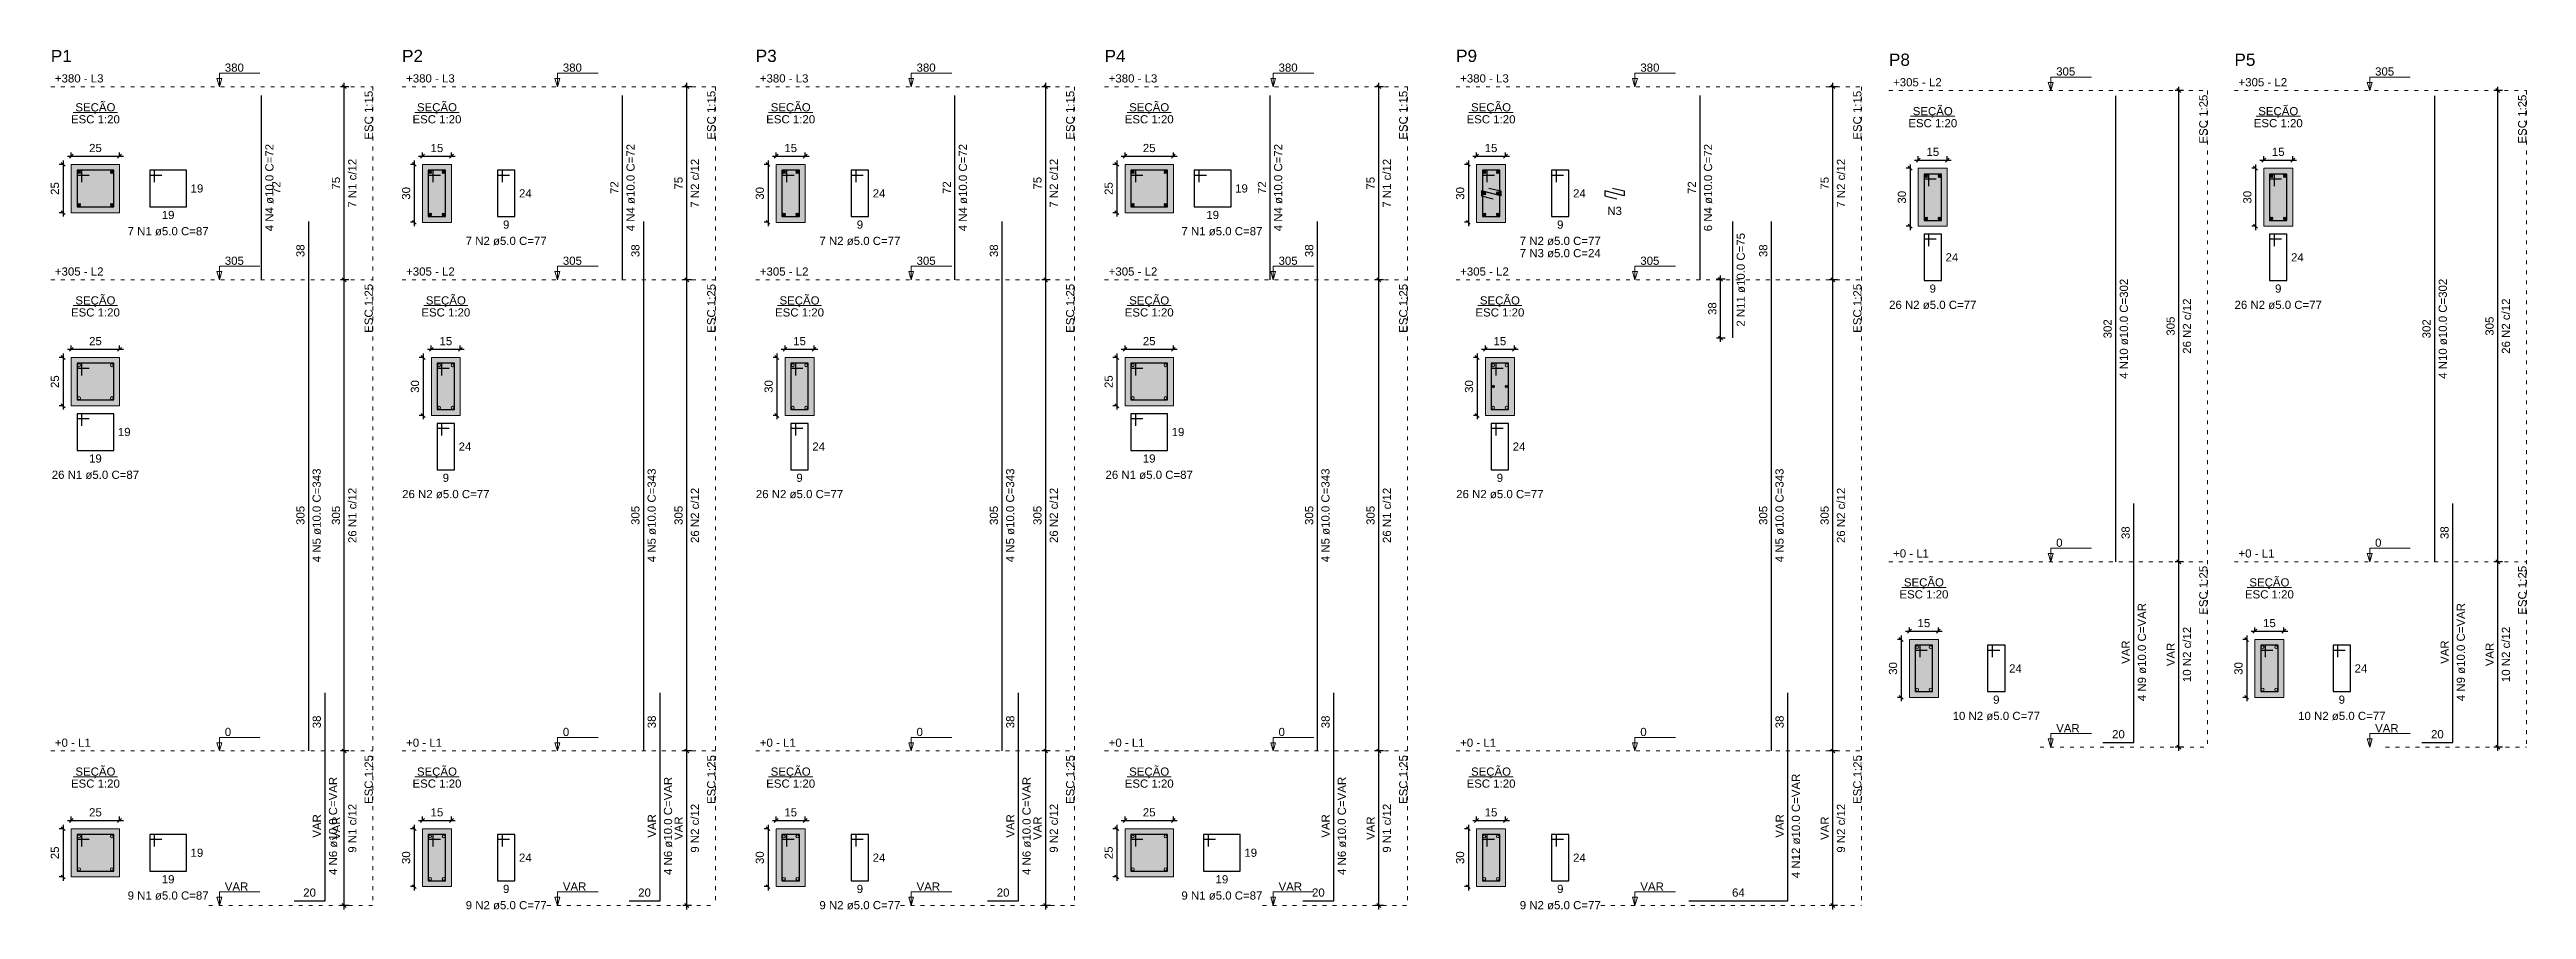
# Model space of a CAD drawing. Header units: inches. Extents: x -52 to 802, y -168 to 85.
# Drawn here: x 598.2 to 662.3, y 60.6 to 82.8 of the extents above; entities that cross this region are included whole.
import ezdxf

# ---------------------------------------------------------------- set-up
doc = ezdxf.new("R2010")
doc.units = ezdxf.units.IN
doc.header["$MEASUREMENT"] = 0
doc.linetypes.add('DOT2', pattern=[3.175, 0, -3.175])
for name, color, linetype, lineweight in [('Descrição da armadura', 7, 'Continuous', 5), ('DT-Barras na forma', 2, 'Continuous', 30), ('DT-Barras no corte', 5, 'Continuous', 5), ('DT-Barras rebatidas', 2, 'Continuous', 30), ('DT-Cotas', 9, 'Continuous', 5), ('DT-Forma', 5, 'Continuous', 5), ('DT-Hachura seção pilares', 252, 'Continuous', 5), ('DT-Pontilhado', 9, 'DOT2', 5), ('DT-Textos', 7, 'Continuous', 5), ('DT-Título', 3, 'Continuous', 20), ('Textos armaduras', 7, 'Continuous', 5)]:
    doc.layers.add(name, color=color, linetype=linetype, lineweight=lineweight)
doc.styles.add('Arial', font='arial.ttf')
doc.styles.get("Standard").update_dxf_attribs({"font": 'arial.ttf'})
doc.dimstyles.new('UM_15.000000', dxfattribs={"dimtxt": 0.18, "dimasz": 0.1, "dimexe": 0.1, "dimexo": 0.2, "dimgap": 0, "dimtad": 1, "dimtih": 1, "dimtoh": 1, "dimdec": 1, "dimlfac": 15, "dimzin": 0, "dimdsep": 46, "dimtxsty": 'Standard', "dimcen": 0.09, "dimdle": 0.1, "dimadec": 1, "dimazin": 2, "dimtfac": 1, "dimtdec": 4, "dimtofl": 0, "dimtmove": 0, "dimatfit": 3, "dimfxl": 1, "dimtolj": 1, "dimarcsym": 0})
doc.dimstyles.new('UM_20.000000', dxfattribs={"dimtxt": 0.18, "dimasz": 0.1, "dimexe": 0.1, "dimexo": 0.2, "dimgap": 0, "dimtad": 1, "dimtih": 1, "dimtoh": 1, "dimdec": 1, "dimlfac": 20, "dimzin": 0, "dimdsep": 46, "dimtxsty": 'Standard', "dimcen": 0.09, "dimdle": 0.1, "dimadec": 1, "dimazin": 2, "dimtfac": 1, "dimtdec": 4, "dimtofl": 0, "dimtmove": 0, "dimatfit": 3, "dimfxl": 1, "dimtolj": 1, "dimarcsym": 0})
doc.dimstyles.new('UM_25.000000', dxfattribs={"dimtxt": 0.18, "dimasz": 0.1, "dimexe": 0.1, "dimexo": 0.2, "dimgap": 0, "dimtad": 1, "dimtih": 1, "dimtoh": 1, "dimdec": 1, "dimlfac": 25, "dimzin": 0, "dimdsep": 46, "dimtxsty": 'Standard', "dimcen": 0.09, "dimdle": 0.1, "dimadec": 1, "dimazin": 2, "dimtfac": 1, "dimtdec": 4, "dimtofl": 0, "dimtmove": 0, "dimatfit": 3, "dimfxl": 1, "dimtolj": 1, "dimarcsym": 0})

msp = doc.modelspace()

# ---------------------------------------------------------------- texts
at = {"layer": 'Descrição da armadura', "linetype": 'Continuous', "char_height": 0.2118, "attachment_point": 8, "rotation": 90, "line_spacing_factor": 0.798, "style": 'Arial'}
for s, insert, width in [('4 N4 ø10.0 C=72', (604.0258, 79.2476), 4.534748), ('4 N4 ø10.0 C=72', (613.3737, 79.2476), 4.534748), ('4 N4 ø10.0 C=72', (621.9764, 79.2476), 4.534748), ('4 N4 ø10.0 C=72', (630.1361, 79.2476), 4.534748), ('6 N4 ø10.0 C=72', (641.2625, 79.2476), 4.534748), ('7 N1 c/12', (606.1696, 79.3609), 2.539389), ('7 N2 c/12', (615.0371, 79.3609), 2.539389), ('7 N2 c/12', (624.3264, 79.3609), 2.539389), ('7 N1 c/12', (632.9482, 79.3609), 2.539389), ('7 N2 c/12', (644.7013, 79.3609), 2.539389), ('2 N11 ø10.0 C=75', (642.1097, 76.8609), 4.8647), ('4 N10 ø10.0 C=302', (652.026, 75.5929), 5.194653), ('26 N2 c/12', (653.6569, 75.6609), 2.869342), ('4 N10 ø10.0 C=302', (660.2807, 75.5929), 5.194653), ('26 N2 c/12', (661.9119, 75.6609), 2.869342), ('4 N5 ø10.0 C=343', (605.2494, 70.7609), 4.8647), ('4 N5 ø10.0 C=343', (613.9201, 70.7609), 4.8647), ('4 N5 ø10.0 C=343', (623.2, 70.7609), 4.8647), ('4 N5 ø10.0 C=343', (631.3597, 70.7609), 4.8647), ('4 N5 ø10.0 C=343', (643.1128, 70.7609), 4.8647), ('26 N1 c/12', (606.1696, 70.7609), 2.869342), ('26 N2 c/12', (615.0371, 70.7609), 2.869342), ('26 N2 c/12', (624.3264, 70.7609), 2.869342), ('26 N1 c/12', (632.9482, 70.7609), 2.869342), ('26 N2 c/12', (644.7013, 70.7609), 2.869342), ('4 N9 ø10.0 C=VAR', (652.492, 67.2209), 5.094711), ('4 N9 ø10.0 C=VAR', (660.747, 67.2209), 5.094711), ('10 N2 c/12', (653.6569, 67.1609), 2.869342), ('10 N2 c/12', (661.9119, 67.1609), 2.869342), ('4 N6 ø10.0 C=VAR', (605.673, 62.7209), 5.094711), ('4 N6 ø10.0 C=VAR', (614.3437, 62.7209), 5.094711), ('4 N6 ø10.0 C=VAR', (623.6236, 62.7209), 5.094711), ('4 N6 ø10.0 C=VAR', (631.7833, 62.7209), 5.094711), ('4 N12 ø10.0 C=VAR', (643.5364, 62.7209), 5.424664), ('9 N1 c/12', (606.1696, 62.6609), 2.539389), ('9 N2 c/12', (615.0371, 62.6609), 2.539389), ('9 N2 c/12', (624.3264, 62.6609), 2.539389), ('9 N1 c/12', (632.9482, 62.6609), 2.539389), ('9 N2 c/12', (644.7013, 62.6609), 2.539389)]:
    msp.add_mtext(s, dxfattribs=dict(at, insert=insert, width=width))
at = {"layer": 'Descrição da armadura', "linetype": 'Continuous', "char_height": 0.2118, "attachment_point": 8, "line_spacing_factor": 0.798, "style": 'Arial'}
for s, insert, width in [('7 N1 ø5.0 C=87', (601.2937, 78.0075), 4.204795), ('7 N1 ø5.0 C=87', (628.5692, 78.0075), 4.204795), ('N3', (638.7341, 78.5369), 0.758398), ('7 N2 ø5.0 C=77', (610.0441, 77.7575), 4.204795), ('7 N2 ø5.0 C=77', (619.1995, 77.7575), 4.204795), ('7 N2 ø5.0 C=77', (637.327, 77.7575), 4.204795), ('7 N3 ø5.0 C=24', (637.327, 77.4398), 5.043122), ('26 N2 ø5.0 C=77', (646.9686, 76.1016), 4.534748), ('26 N2 ø5.0 C=77', (655.9108, 76.1016), 4.534748), ('26 N1 ø5.0 C=87', (599.4116, 71.7016), 4.534748), ('26 N1 ø5.0 C=87', (626.6871, 71.7016), 4.534748), ('26 N2 ø5.0 C=77', (608.4813, 71.2016), 4.534748), ('26 N2 ø5.0 C=77', (617.6367, 71.2016), 4.534748), ('26 N2 ø5.0 C=77', (635.7642, 71.2016), 4.534748), ('10 N2 ø5.0 C=77', (648.6139, 65.4575), 4.534748), ('10 N2 ø5.0 C=77', (657.5561, 65.4575), 4.534748), ('9 N1 ø5.0 C=87', (601.2937, 60.8075), 4.204795), ('9 N1 ø5.0 C=87', (628.5692, 60.8075), 4.204795), ('9 N2 ø5.0 C=77', (610.0441, 60.5575), 4.204795), ('9 N2 ø5.0 C=77', (619.1995, 60.5575), 4.204795), ('9 N2 ø5.0 C=77', (637.327, 60.5575), 4.204795)]:
    msp.add_mtext(s, dxfattribs=dict(at, insert=insert, width=width))
at = {"layer": 'DT-Cotas', "linetype": 'Continuous', "char_height": 0.2118, "attachment_point": 8, "rotation": 90, "line_spacing_factor": 0.798, "style": 'Arial'}
for s, insert, width in [('75', (605.746, 79.3609), 0.659905), ('75', (614.6135, 79.3609), 0.659905), ('75', (623.9028, 79.3609), 0.659905), ('75', (632.5246, 79.3609), 0.659905), ('75', (644.2777, 79.3609), 0.659905), ('305', (653.2333, 75.6609), 0.989858), ('305', (661.4883, 75.6609), 0.989858), ('305', (605.746, 70.7609), 0.989858), ('305', (614.6135, 70.7609), 0.989858), ('305', (623.9028, 70.7609), 0.989858), ('305', (632.5246, 70.7609), 0.989858), ('305', (644.2777, 70.7609), 0.989858), ('VAR', (653.2333, 67.1609), 1.219869), ('VAR', (661.4883, 67.1609), 1.219869), ('VAR', (605.746, 62.6609), 1.219869), ('VAR', (614.6135, 62.6609), 1.219869), ('VAR', (623.9028, 62.6609), 1.219869), ('VAR', (632.5246, 62.6609), 1.219869), ('VAR', (644.2777, 62.6609), 1.219869)]:
    msp.add_mtext(s, dxfattribs=dict(at, insert=insert, width=width))
at = {"layer": 'DT-Textos', "linetype": 'Continuous', "char_height": 0.2118, "line_spacing_factor": 0.798, "style": 'Arial'}
for s, insert, width, attachment_point in [('+380 - L3', (598.363, 81.9668), 3.026568, 7), ('+380 - L3', (607.4535, 81.9668), 3.026568, 7), ('+380 - L3', (616.6089, 81.9668), 3.026568, 7), ('+380 - L3', (625.6385, 81.9668), 3.026568, 7), ('+380 - L3', (634.7364, 81.9668), 3.026568, 7), ('+305 - L2', (645.9409, 81.8668), 3.026568, 7), ('+305 - L2', (654.883, 81.8668), 3.026568, 7), ('SEÇÃO', (599.4118, 81.156), 2.49116, 8), ('SEÇÃO', (608.2517, 81.156), 2.49116, 8), ('SEÇÃO', (617.4076, 81.156), 2.49116, 8), ('SEÇÃO', (626.6871, 81.156), 2.49116, 8), ('SEÇÃO', (635.5353, 81.156), 2.49116, 8), ('ESC 1:20', (599.4116, 80.9078), 3.045677, 8), ('ESC 1:20', (608.2521, 80.9078), 3.045677, 8), ('ESC 1:20', (617.4075, 80.9078), 3.045677, 8), ('ESC 1:20', (626.6871, 80.9078), 3.045677, 8), ('ESC 1:20', (635.535, 80.9078), 3.045677, 8), ('ESC 1:20', (646.9686, 80.8078), 3.045677, 8), ('SEÇÃO', (646.9683, 81.056), 2.49116, 8), ('ESC 1:20', (655.9108, 80.8078), 3.045677, 8), ('SEÇÃO', (655.911, 81.056), 2.49116, 8), ('+305 - L2', (598.363, 76.9668), 3.026568, 7), ('+305 - L2', (607.4535, 76.9668), 3.026568, 7), ('+305 - L2', (616.6089, 76.9668), 3.026568, 7), ('+305 - L2', (625.6385, 76.9668), 3.026568, 7), ('+305 - L2', (634.7364, 76.9668), 3.026568, 7), ('SEÇÃO', (599.4118, 76.156), 2.49116, 8), ('SEÇÃO', (608.4817, 76.156), 2.49116, 8), ('SEÇÃO', (617.6366, 76.156), 2.49116, 8), ('SEÇÃO', (626.6871, 76.156), 2.49116, 8), ('SEÇÃO', (635.7643, 76.156), 2.49116, 8), ('ESC 1:20', (599.4116, 75.9078), 3.045677, 8), ('ESC 1:20', (608.4813, 75.9078), 3.045677, 8), ('ESC 1:20', (617.6367, 75.9078), 3.045677, 8), ('ESC 1:20', (626.6871, 75.9078), 3.045677, 8), ('ESC 1:20', (635.7642, 75.9078), 3.045677, 8), ('+0 - L1', (645.9409, 69.6668), 2.235095, 7), ('+0 - L1', (654.883, 69.6668), 2.235095, 7), ('ESC 1:20', (646.7395, 68.6078), 3.045677, 8), ('SEÇÃO', (646.7393, 68.856), 2.49116, 8), ('ESC 1:20', (655.6816, 68.6078), 3.045677, 8), ('SEÇÃO', (655.682, 68.856), 2.49116, 8), ('+0 - L1', (598.363, 64.7668), 2.235095, 7), ('+0 - L1', (607.4535, 64.7668), 2.235095, 7), ('+0 - L1', (616.6089, 64.7668), 2.235095, 7), ('+0 - L1', (625.6385, 64.7668), 2.235095, 7), ('+0 - L1', (634.7364, 64.7668), 2.235095, 7), ('SEÇÃO', (599.4118, 63.956), 2.49116, 8), ('SEÇÃO', (608.2517, 63.956), 2.49116, 8), ('SEÇÃO', (617.4076, 63.956), 2.49116, 8), ('SEÇÃO', (626.6871, 63.956), 2.49116, 8), ('SEÇÃO', (635.5353, 63.956), 2.49116, 8), ('ESC 1:20', (599.4116, 63.7078), 3.045677, 8), ('ESC 1:20', (608.2521, 63.7078), 3.045677, 8), ('ESC 1:20', (617.4075, 63.7078), 3.045677, 8), ('ESC 1:20', (626.6871, 63.7078), 3.045677, 8), ('ESC 1:20', (635.535, 63.7078), 3.045677, 8)]:
    msp.add_mtext(s, dxfattribs=dict(at, insert=insert, width=width, attachment_point=attachment_point))
at = {"layer": 'DT-Textos', "char_height": 0.2118, "attachment_point": 7, "line_spacing_factor": 0.798, "style": 'Arial'}
for s, insert, width in [('380', (602.7603, 82.2459), 1.18721), ('380', (611.5106, 82.2459), 1.18721), ('380', (620.666, 82.2459), 1.18721), ('380', (630.0358, 82.2459), 1.18721), ('380', (639.3994, 82.2459), 1.18721), ('305', (650.1629, 82.1459), 1.18721), ('305', (658.4176, 82.1459), 1.18721), ('305', (602.7603, 77.2459), 1.18721), ('305', (611.5106, 77.2459), 1.18721), ('305', (620.666, 77.2459), 1.18721), ('305', (630.0358, 77.2459), 1.18721), ('305', (639.3994, 77.2459), 1.18721), ('0', (650.1629, 69.9459), 0.395737), ('0', (658.4176, 69.9459), 0.395737), ('0', (602.7603, 65.0459), 0.395737), ('0', (611.5106, 65.0459), 0.395737), ('0', (620.666, 65.0459), 0.395737), ('0', (630.0358, 65.0459), 0.395737), ('0', (639.3994, 65.0459), 0.395737), ('VAR', (650.1629, 65.1459), 1.463079), ('VAR', (658.4176, 65.1459), 1.463079), ('VAR', (602.7603, 61.0459), 1.463079), ('VAR', (611.5106, 61.0459), 1.463079), ('VAR', (620.666, 61.0459), 1.463079), ('VAR', (630.0358, 61.0459), 1.463079), ('VAR', (639.3994, 61.0459), 1.463079)]:
    msp.add_mtext(s, dxfattribs=dict(at, insert=insert, width=width))
at = {"layer": 'DT-Textos', "linetype": 'Continuous', "char_height": 0.2118, "width": 3.045677, "attachment_point": 9, "rotation": 90, "line_spacing_factor": 0.798, "style": 'Arial'}
for s, insert in [('ESC 1:15', (606.5932, 81.755)), ('ESC 1:15', (615.4607, 81.755)), ('ESC 1:15', (624.75, 81.755)), ('ESC 1:15', (633.3718, 81.755)), ('ESC 1:15', (645.1249, 81.755)), ('ESC 1:25', (654.0805, 81.655)), ('ESC 1:25', (662.3355, 81.655)), ('ESC 1:25', (606.5932, 76.755)), ('ESC 1:25', (615.4607, 76.755)), ('ESC 1:25', (624.75, 76.755)), ('ESC 1:25', (633.3718, 76.755)), ('ESC 1:25', (645.1249, 76.755)), ('ESC 1:25', (654.0805, 69.455)), ('ESC 1:25', (662.3355, 69.455)), ('ESC 1:25', (606.5932, 64.555)), ('ESC 1:25', (615.4607, 64.555)), ('ESC 1:25', (624.75, 64.555)), ('ESC 1:25', (633.3718, 64.555)), ('ESC 1:25', (645.1249, 64.555))]:
    msp.add_mtext(s, dxfattribs=dict(at, insert=insert))
at = {"layer": 'DT-Título', "linetype": 'Continuous', "char_height": 0.3177, "attachment_point": 7, "line_spacing_factor": 0.798, "style": 'Arial'}
for s, insert, width in [('P1', (598.2571, 82.4963), 0.870342), ('P2', (607.3476, 82.4963), 0.870342), ('P3', (616.503, 82.4963), 0.870342), ('P4', (625.5326, 82.4963), 0.870342), ('P9', (634.6305, 82.4963), 0.870342), ('P8', (645.835, 82.3963), 0.870342), ('P5', (654.7771, 82.3963), 1.344948)]:
    msp.add_mtext(s, dxfattribs=dict(at, insert=insert, width=width))
at = {"layer": 'Textos armaduras', "linetype": 'Continuous', "char_height": 0.2118, "attachment_point": 7, "line_spacing_factor": 0.798, "style": 'Arial'}
for s, insert, width in [('19', (601.8746, 79.1179), 0.659905), ('24', (610.375, 78.9929), 0.659905), ('24', (619.5304, 78.9929), 0.659905), ('19', (628.9112, 79.1179), 0.659905), ('24', (637.6579, 78.9929), 0.659905), ('19', (601.1288, 78.4311), 0.659905), ('9', (609.9616, 78.1811), 0.329953), ('9', (619.117, 78.1811), 0.329953), ('19', (628.1653, 78.4311), 0.659905), ('9', (637.2445, 78.1811), 0.329953), ('24', (647.2995, 77.337), 0.659905), ('24', (656.2417, 77.337), 0.659905), ('9', (646.8862, 76.5252), 0.329953), ('9', (655.8283, 76.5252), 0.329953), ('19', (599.9925, 72.812), 0.659905), ('24', (608.8122, 72.437), 0.659905), ('24', (617.9676, 72.437), 0.659905), ('19', (627.268, 72.812), 0.659905), ('24', (636.0951, 72.437), 0.659905), ('19', (599.2467, 72.1252), 0.659905), ('9', (608.3988, 71.6252), 0.329953), ('9', (617.5542, 71.6252), 0.329953), ('19', (626.5222, 72.1252), 0.659905), ('9', (635.6817, 71.6252), 0.329953), ('24', (648.9448, 66.6929), 0.659905), ('24', (657.887, 66.6929), 0.659905), ('9', (648.5314, 65.8811), 0.329953), ('9', (657.4736, 65.8811), 0.329953), ('20', (651.6093, 64.9868), 0.659905), ('20', (659.8643, 64.9868), 0.659905), ('19', (601.8746, 61.9179), 0.659905), ('24', (610.375, 61.7929), 0.659905), ('24', (619.5304, 61.7929), 0.659905), ('19', (629.1501, 61.9179), 0.659905), ('24', (637.6579, 61.7929), 0.659905), ('19', (601.1288, 61.2311), 0.659905), ('20', (604.7903, 60.8868), 0.659905), ('9', (609.9616, 60.9811), 0.329953), ('20', (613.461, 60.8868), 0.659905), ('9', (619.117, 60.9811), 0.329953), ('20', (622.7409, 60.8868), 0.659905), ('19', (628.4043, 61.2311), 0.659905), ('20', (630.9007, 60.8868), 0.659905), ('9', (637.2445, 60.9811), 0.329953), ('64', (641.7737, 60.8868), 0.659905)]:
    msp.add_mtext(s, dxfattribs=dict(at, insert=insert, width=width))
at = {"layer": 'Textos armaduras', "linetype": 'Continuous', "char_height": 0.2118, "attachment_point": 7, "rotation": 90, "line_spacing_factor": 0.798, "style": 'Arial'}
for s, insert, width in [('72', (604.1998, 79.0826), 0.659905), ('72', (612.9501, 79.0826), 0.659905), ('72', (621.5528, 79.0826), 0.659905), ('72', (629.7125, 79.0826), 0.659905), ('72', (640.8389, 79.0826), 0.659905), ('38', (604.8258, 77.4493), 0.659905), ('38', (613.4965, 77.4493), 0.659905), ('38', (622.7764, 77.4493), 0.659905), ('38', (630.9361, 77.4493), 0.659905), ('38', (642.6892, 77.4493), 0.659905), ('302', (651.6024, 75.3454), 0.989858), ('302', (659.8571, 75.3454), 0.989858), ('305', (604.8258, 70.5134), 0.989858), ('305', (613.4965, 70.5134), 0.989858), ('305', (622.7764, 70.5134), 0.989858), ('305', (630.9361, 70.5134), 0.989858), ('305', (642.6892, 70.5134), 0.989858), ('38', (652.0684, 70.1493), 0.659905), ('38', (660.3234, 70.1493), 0.659905), ('VAR', (652.0684, 66.9159), 1.219869), ('VAR', (660.3234, 66.9159), 1.219869), ('38', (605.2494, 65.2493), 0.659905), ('38', (613.9201, 65.2493), 0.659905), ('38', (623.2, 65.2493), 0.659905), ('38', (631.3597, 65.2493), 0.659905), ('38', (643.1128, 65.2493), 0.659905), ('VAR', (605.2494, 62.4159), 1.219869), ('VAR', (613.9201, 62.4159), 1.219869), ('VAR', (623.2, 62.4159), 1.219869), ('VAR', (631.3597, 62.4159), 1.219869), ('VAR', (643.1128, 62.4159), 1.219869)]:
    msp.add_mtext(s, dxfattribs=dict(at, insert=insert, width=width))

# ---------------------------------------------------------------- blocks, each defined once
blk = doc.blocks.new('_Oblique')
at = {"color": 0, "linetype": 'ByBlock', "lineweight": -2}
blk.add_line((-0.5, -0.5), (0.5, 0.5), dxfattribs=at)
blk = doc.blocks.new('*D1440')
at = {"layer": 'Defpoints', "color": 0, "transparency": 16777216}
for p in [(598.787, 79.849), (598.575, 78.599), (598.787, 78.599)]:
    blk.add_point(p, dxfattribs=at)
at = {"layer": 'DT-Cotas', "color": 0, "lineweight": -2, "transparency": 16777216}
for p, q in [((598.587, 79.849), (598.475, 79.849)), ((598.575, 79.949), (598.575, 78.499)), ((598.587, 78.599), (598.475, 78.599))]:
    blk.add_line(p, q, dxfattribs=at)
at = {"layer": 'DT-Cotas', "color": 0, "lineweight": -2, "transparency": 16777216, "xscale": 0.1, "yscale": 0.1, "zscale": 0.1}
for p, rotation in [((598.575, 79.849), 90), ((598.575, 78.599), 270)]:
    blk.add_blockref('_Oblique', p, dxfattribs=dict(at, rotation=rotation))
at = {"layer": 'DT-Cotas', "transparency": 16777216, "insert": (598.363, 79.224), "char_height": 0.2118, "attachment_point": 5, "rotation": 90, "style": 'Arial'}
blk.add_mtext('\\A1;25', dxfattribs=at)
blk = doc.blocks.new('*D1441')
at = {"layer": 'Defpoints', "color": 0, "transparency": 16777216}
for p in [(598.787, 79.849), (600.037, 80.061), (600.037, 79.849)]:
    blk.add_point(p, dxfattribs=at)
at = {"layer": 'DT-Cotas', "color": 0, "lineweight": -2, "transparency": 16777216}
for p, q in [((598.787, 80.049), (598.787, 80.161)), ((600.037, 80.049), (600.037, 80.161)), ((598.687, 80.061), (600.137, 80.061))]:
    blk.add_line(p, q, dxfattribs=at)
at = {"layer": 'DT-Cotas', "color": 0, "lineweight": -2, "transparency": 16777216, "xscale": 0.1, "yscale": 0.1, "zscale": 0.1, "rotation": 180}
blk.add_blockref('_Oblique', (598.787, 80.061), dxfattribs=at)
at = {"layer": 'DT-Cotas', "color": 0, "lineweight": -2, "transparency": 16777216, "xscale": 0.1, "yscale": 0.1, "zscale": 0.1}
blk.add_blockref('_Oblique', (600.037, 80.061), dxfattribs=at)
at = {"layer": 'DT-Cotas', "transparency": 16777216, "insert": (599.412, 80.272), "char_height": 0.2118, "attachment_point": 5, "rotation": 0.00573, "style": 'Arial'}
blk.add_mtext('\\A1;25', dxfattribs=at)
blk = doc.blocks.new('*D1442')
at = {"layer": 'Defpoints', "color": 0, "transparency": 16777216}
for p in [(605.852, 81.861), (606.17, 81.861), (606.17, 76.861)]:
    blk.add_point(p, dxfattribs=at)
at = {"layer": 'DT-Cotas', "color": 0, "lineweight": -2, "transparency": 16777216}
for p, q in [((605.97, 81.861), (605.752, 81.861)), ((605.852, 76.761), (605.852, 81.961)), ((605.97, 76.861), (605.752, 76.861))]:
    blk.add_line(p, q, dxfattribs=at)
at = {"layer": 'DT-Cotas', "color": 0, "lineweight": -2, "transparency": 16777216, "xscale": 0.1, "yscale": 0.1, "zscale": 0.1}
for p, rotation in [((605.852, 81.861), 90), ((605.852, 76.861), 270)]:
    blk.add_blockref('_Oblique', p, dxfattribs=dict(at, rotation=rotation))
blk = doc.blocks.new('*D1443')
at = {"layer": 'Defpoints', "color": 0, "transparency": 16777216}
for p in [(598.787, 74.849), (598.575, 73.599), (598.787, 73.599)]:
    blk.add_point(p, dxfattribs=at)
at = {"layer": 'DT-Cotas', "color": 0, "lineweight": -2, "transparency": 16777216}
for p, q in [((598.587, 74.849), (598.475, 74.849)), ((598.575, 74.949), (598.575, 73.499)), ((598.587, 73.599), (598.475, 73.599))]:
    blk.add_line(p, q, dxfattribs=at)
at = {"layer": 'DT-Cotas', "color": 0, "lineweight": -2, "transparency": 16777216, "xscale": 0.1, "yscale": 0.1, "zscale": 0.1}
for p, rotation in [((598.575, 74.849), 90), ((598.575, 73.599), 270)]:
    blk.add_blockref('_Oblique', p, dxfattribs=dict(at, rotation=rotation))
at = {"layer": 'DT-Cotas', "transparency": 16777216, "insert": (598.363, 74.224), "char_height": 0.2118, "attachment_point": 5, "rotation": 90, "style": 'Arial'}
blk.add_mtext('\\A1;25', dxfattribs=at)
blk = doc.blocks.new('*D1444')
at = {"layer": 'Defpoints', "color": 0, "transparency": 16777216}
for p in [(600.037, 75.061), (598.787, 74.849), (600.037, 74.849)]:
    blk.add_point(p, dxfattribs=at)
at = {"layer": 'DT-Cotas', "color": 0, "lineweight": -2, "transparency": 16777216}
for p, q in [((598.687, 75.061), (600.137, 75.061)), ((598.787, 75.049), (598.787, 75.161)), ((600.037, 75.049), (600.037, 75.161))]:
    blk.add_line(p, q, dxfattribs=at)
at = {"layer": 'DT-Cotas', "color": 0, "lineweight": -2, "transparency": 16777216, "xscale": 0.1, "yscale": 0.1, "zscale": 0.1, "rotation": 180}
blk.add_blockref('_Oblique', (598.787, 75.061), dxfattribs=at)
at = {"layer": 'DT-Cotas', "color": 0, "lineweight": -2, "transparency": 16777216, "xscale": 0.1, "yscale": 0.1, "zscale": 0.1}
blk.add_blockref('_Oblique', (600.037, 75.061), dxfattribs=at)
at = {"layer": 'DT-Cotas', "transparency": 16777216, "insert": (599.412, 75.272), "char_height": 0.2118, "attachment_point": 5, "rotation": 0.00573, "style": 'Arial'}
blk.add_mtext('\\A1;25', dxfattribs=at)
blk = doc.blocks.new('*D1445')
at = {"layer": 'Defpoints', "color": 0, "transparency": 16777216}
for p in [(605.852, 76.861), (606.17, 76.861), (606.17, 64.661)]:
    blk.add_point(p, dxfattribs=at)
at = {"layer": 'DT-Cotas', "color": 0, "lineweight": -2, "transparency": 16777216}
for p, q in [((605.852, 64.561), (605.852, 76.961)), ((605.97, 76.861), (605.752, 76.861)), ((605.97, 64.661), (605.752, 64.661))]:
    blk.add_line(p, q, dxfattribs=at)
at = {"layer": 'DT-Cotas', "color": 0, "lineweight": -2, "transparency": 16777216, "xscale": 0.1, "yscale": 0.1, "zscale": 0.1}
for p, rotation in [((605.852, 76.861), 90), ((605.852, 64.661), 270)]:
    blk.add_blockref('_Oblique', p, dxfattribs=dict(at, rotation=rotation))
blk = doc.blocks.new('*D1457')
at = {"layer": 'Defpoints', "color": 0, "transparency": 16777216}
for p in [(598.787, 62.649), (598.575, 61.399), (598.787, 61.399)]:
    blk.add_point(p, dxfattribs=at)
at = {"layer": 'DT-Cotas', "color": 0, "lineweight": -2, "transparency": 16777216}
for p, q in [((598.587, 62.649), (598.475, 62.649)), ((598.575, 62.749), (598.575, 61.299)), ((598.587, 61.399), (598.475, 61.399))]:
    blk.add_line(p, q, dxfattribs=at)
at = {"layer": 'DT-Cotas', "color": 0, "lineweight": -2, "transparency": 16777216, "xscale": 0.1, "yscale": 0.1, "zscale": 0.1}
for p, rotation in [((598.575, 62.649), 90), ((598.575, 61.399), 270)]:
    blk.add_blockref('_Oblique', p, dxfattribs=dict(at, rotation=rotation))
at = {"layer": 'DT-Cotas', "transparency": 16777216, "insert": (598.363, 62.024), "char_height": 0.2118, "attachment_point": 5, "rotation": 90, "style": 'Arial'}
blk.add_mtext('\\A1;25', dxfattribs=at)
blk = doc.blocks.new('*D1458')
at = {"layer": 'Defpoints', "color": 0, "transparency": 16777216}
for p in [(600.037, 62.861), (598.787, 62.649), (600.037, 62.649)]:
    blk.add_point(p, dxfattribs=at)
at = {"layer": 'DT-Cotas', "color": 0, "lineweight": -2, "transparency": 16777216}
for p, q in [((598.687, 62.861), (600.137, 62.861)), ((598.787, 62.849), (598.787, 62.961)), ((600.037, 62.849), (600.037, 62.961))]:
    blk.add_line(p, q, dxfattribs=at)
at = {"layer": 'DT-Cotas', "color": 0, "lineweight": -2, "transparency": 16777216, "xscale": 0.1, "yscale": 0.1, "zscale": 0.1, "rotation": 180}
blk.add_blockref('_Oblique', (598.787, 62.861), dxfattribs=at)
at = {"layer": 'DT-Cotas', "color": 0, "lineweight": -2, "transparency": 16777216, "xscale": 0.1, "yscale": 0.1, "zscale": 0.1}
blk.add_blockref('_Oblique', (600.037, 62.861), dxfattribs=at)
at = {"layer": 'DT-Cotas', "transparency": 16777216, "insert": (599.412, 63.072), "char_height": 0.2118, "attachment_point": 5, "rotation": 0.00573, "style": 'Arial'}
blk.add_mtext('\\A1;25', dxfattribs=at)
blk = doc.blocks.new('*D1459')
at = {"layer": 'Defpoints', "color": 0, "transparency": 16777216}
for p in [(605.852, 64.661), (606.17, 64.661), (606.17, 60.661)]:
    blk.add_point(p, dxfattribs=at)
at = {"layer": 'DT-Cotas', "color": 0, "lineweight": -2, "transparency": 16777216}
for p, q in [((605.852, 60.561), (605.852, 64.761)), ((605.97, 64.661), (605.752, 64.661)), ((605.97, 60.661), (605.752, 60.661))]:
    blk.add_line(p, q, dxfattribs=at)
at = {"layer": 'DT-Cotas', "color": 0, "lineweight": -2, "transparency": 16777216, "xscale": 0.1, "yscale": 0.1, "zscale": 0.1}
for p, rotation in [((605.852, 64.661), 90), ((605.852, 60.661), 270)]:
    blk.add_blockref('_Oblique', p, dxfattribs=dict(at, rotation=rotation))
blk = doc.blocks.new('*D1460')
at = {"layer": 'Defpoints', "color": 0, "transparency": 16777216}
for p in [(607.877, 79.849), (607.665, 78.349), (607.877, 78.349)]:
    blk.add_point(p, dxfattribs=at)
at = {"layer": 'DT-Cotas', "color": 0, "lineweight": -2, "transparency": 16777216}
for p, q in [((607.677, 79.849), (607.565, 79.849)), ((607.665, 79.949), (607.665, 78.249)), ((607.677, 78.349), (607.565, 78.349))]:
    blk.add_line(p, q, dxfattribs=at)
at = {"layer": 'DT-Cotas', "color": 0, "lineweight": -2, "transparency": 16777216, "xscale": 0.1, "yscale": 0.1, "zscale": 0.1}
for p, rotation in [((607.665, 79.849), 90), ((607.665, 78.349), 270)]:
    blk.add_blockref('_Oblique', p, dxfattribs=dict(at, rotation=rotation))
at = {"layer": 'DT-Cotas', "transparency": 16777216, "insert": (607.454, 79.099), "char_height": 0.2118, "attachment_point": 5, "rotation": 90, "style": 'Arial'}
blk.add_mtext('\\A1;30', dxfattribs=at)
blk = doc.blocks.new('*D1461')
at = {"layer": 'Defpoints', "color": 0, "transparency": 16777216}
for p in [(607.877, 79.849), (608.627, 80.061), (608.627, 79.849)]:
    blk.add_point(p, dxfattribs=at)
at = {"layer": 'DT-Cotas', "color": 0, "lineweight": -2, "transparency": 16777216}
for p, q in [((607.877, 80.049), (607.877, 80.161)), ((608.627, 80.049), (608.627, 80.161)), ((607.777, 80.061), (608.727, 80.061))]:
    blk.add_line(p, q, dxfattribs=at)
at = {"layer": 'DT-Cotas', "color": 0, "lineweight": -2, "transparency": 16777216, "xscale": 0.1, "yscale": 0.1, "zscale": 0.1, "rotation": 180}
blk.add_blockref('_Oblique', (607.877, 80.061), dxfattribs=at)
at = {"layer": 'DT-Cotas', "color": 0, "lineweight": -2, "transparency": 16777216, "xscale": 0.1, "yscale": 0.1, "zscale": 0.1}
blk.add_blockref('_Oblique', (608.627, 80.061), dxfattribs=at)
at = {"layer": 'DT-Cotas', "transparency": 16777216, "insert": (608.252, 80.272), "char_height": 0.2118, "attachment_point": 5, "rotation": 0.00573, "style": 'Arial'}
blk.add_mtext('\\A1;15', dxfattribs=at)
blk = doc.blocks.new('*D1462')
at = {"layer": 'Defpoints', "color": 0, "transparency": 16777216}
for p in [(614.719, 81.861), (615.037, 81.861), (615.037, 76.861)]:
    blk.add_point(p, dxfattribs=at)
at = {"layer": 'DT-Cotas', "color": 0, "lineweight": -2, "transparency": 16777216}
for p, q in [((614.837, 81.861), (614.619, 81.861)), ((614.719, 76.761), (614.719, 81.961)), ((614.837, 76.861), (614.619, 76.861))]:
    blk.add_line(p, q, dxfattribs=at)
at = {"layer": 'DT-Cotas', "color": 0, "lineweight": -2, "transparency": 16777216, "xscale": 0.1, "yscale": 0.1, "zscale": 0.1}
for p, rotation in [((614.719, 81.861), 90), ((614.719, 76.861), 270)]:
    blk.add_blockref('_Oblique', p, dxfattribs=dict(at, rotation=rotation))
blk = doc.blocks.new('*D1463')
at = {"layer": 'Defpoints', "color": 0, "transparency": 16777216}
for p in [(608.106, 74.849), (607.895, 73.349), (608.106, 73.349)]:
    blk.add_point(p, dxfattribs=at)
at = {"layer": 'DT-Cotas', "color": 0, "lineweight": -2, "transparency": 16777216}
for p, q in [((607.906, 74.849), (607.795, 74.849)), ((607.895, 74.949), (607.895, 73.249)), ((607.906, 73.349), (607.795, 73.349))]:
    blk.add_line(p, q, dxfattribs=at)
at = {"layer": 'DT-Cotas', "color": 0, "lineweight": -2, "transparency": 16777216, "xscale": 0.1, "yscale": 0.1, "zscale": 0.1}
for p, rotation in [((607.895, 74.849), 90), ((607.895, 73.349), 270)]:
    blk.add_blockref('_Oblique', p, dxfattribs=dict(at, rotation=rotation))
at = {"layer": 'DT-Cotas', "transparency": 16777216, "insert": (607.683, 74.099), "char_height": 0.2118, "attachment_point": 5, "rotation": 90, "style": 'Arial'}
blk.add_mtext('\\A1;30', dxfattribs=at)
blk = doc.blocks.new('*D1464')
at = {"layer": 'Defpoints', "color": 0, "transparency": 16777216}
for p in [(608.856, 75.061), (608.106, 74.849), (608.856, 74.849)]:
    blk.add_point(p, dxfattribs=at)
at = {"layer": 'DT-Cotas', "color": 0, "lineweight": -2, "transparency": 16777216}
for p, q in [((608.006, 75.061), (608.956, 75.061)), ((608.106, 75.049), (608.106, 75.161)), ((608.856, 75.049), (608.856, 75.161))]:
    blk.add_line(p, q, dxfattribs=at)
at = {"layer": 'DT-Cotas', "color": 0, "lineweight": -2, "transparency": 16777216, "xscale": 0.1, "yscale": 0.1, "zscale": 0.1, "rotation": 180}
blk.add_blockref('_Oblique', (608.106, 75.061), dxfattribs=at)
at = {"layer": 'DT-Cotas', "color": 0, "lineweight": -2, "transparency": 16777216, "xscale": 0.1, "yscale": 0.1, "zscale": 0.1}
blk.add_blockref('_Oblique', (608.856, 75.061), dxfattribs=at)
at = {"layer": 'DT-Cotas', "transparency": 16777216, "insert": (608.481, 75.272), "char_height": 0.2118, "attachment_point": 5, "rotation": 0.00573, "style": 'Arial'}
blk.add_mtext('\\A1;15', dxfattribs=at)
blk = doc.blocks.new('*D1448')
at = {"layer": 'Defpoints', "color": 0, "transparency": 16777216}
for p in [(614.719, 76.861), (615.037, 76.861), (615.037, 64.661)]:
    blk.add_point(p, dxfattribs=at)
at = {"layer": 'DT-Cotas', "color": 0, "lineweight": -2, "transparency": 16777216}
for p, q in [((614.719, 64.561), (614.719, 76.961)), ((614.837, 76.861), (614.619, 76.861)), ((614.837, 64.661), (614.619, 64.661))]:
    blk.add_line(p, q, dxfattribs=at)
at = {"layer": 'DT-Cotas', "color": 0, "lineweight": -2, "transparency": 16777216, "xscale": 0.1, "yscale": 0.1, "zscale": 0.1}
for p, rotation in [((614.719, 76.861), 90), ((614.719, 64.661), 270)]:
    blk.add_blockref('_Oblique', p, dxfattribs=dict(at, rotation=rotation))
blk = doc.blocks.new('*D1449')
at = {"layer": 'Defpoints', "color": 0, "transparency": 16777216}
for p in [(607.877, 62.649), (607.665, 61.149), (607.877, 61.149)]:
    blk.add_point(p, dxfattribs=at)
at = {"layer": 'DT-Cotas', "color": 0, "lineweight": -2, "transparency": 16777216}
for p, q in [((607.677, 62.649), (607.565, 62.649)), ((607.665, 62.749), (607.665, 61.049)), ((607.677, 61.149), (607.565, 61.149))]:
    blk.add_line(p, q, dxfattribs=at)
at = {"layer": 'DT-Cotas', "color": 0, "lineweight": -2, "transparency": 16777216, "xscale": 0.1, "yscale": 0.1, "zscale": 0.1}
for p, rotation in [((607.665, 62.649), 90), ((607.665, 61.149), 270)]:
    blk.add_blockref('_Oblique', p, dxfattribs=dict(at, rotation=rotation))
at = {"layer": 'DT-Cotas', "transparency": 16777216, "insert": (607.454, 61.899), "char_height": 0.2118, "attachment_point": 5, "rotation": 90, "style": 'Arial'}
blk.add_mtext('\\A1;30', dxfattribs=at)
blk = doc.blocks.new('*D1450')
at = {"layer": 'Defpoints', "color": 0, "transparency": 16777216}
for p in [(608.627, 62.861), (607.877, 62.649), (608.627, 62.649)]:
    blk.add_point(p, dxfattribs=at)
at = {"layer": 'DT-Cotas', "color": 0, "lineweight": -2, "transparency": 16777216}
for p, q in [((607.777, 62.861), (608.727, 62.861)), ((607.877, 62.849), (607.877, 62.961)), ((608.627, 62.849), (608.627, 62.961))]:
    blk.add_line(p, q, dxfattribs=at)
at = {"layer": 'DT-Cotas', "color": 0, "lineweight": -2, "transparency": 16777216, "xscale": 0.1, "yscale": 0.1, "zscale": 0.1, "rotation": 180}
blk.add_blockref('_Oblique', (607.877, 62.861), dxfattribs=at)
at = {"layer": 'DT-Cotas', "color": 0, "lineweight": -2, "transparency": 16777216, "xscale": 0.1, "yscale": 0.1, "zscale": 0.1}
blk.add_blockref('_Oblique', (608.627, 62.861), dxfattribs=at)
at = {"layer": 'DT-Cotas', "transparency": 16777216, "insert": (608.252, 63.072), "char_height": 0.2118, "attachment_point": 5, "rotation": 0.00573, "style": 'Arial'}
blk.add_mtext('\\A1;15', dxfattribs=at)
blk = doc.blocks.new('*D1451')
at = {"layer": 'Defpoints', "color": 0, "transparency": 16777216}
for p in [(614.719, 64.661), (615.037, 64.661), (615.037, 60.661)]:
    blk.add_point(p, dxfattribs=at)
at = {"layer": 'DT-Cotas', "color": 0, "lineweight": -2, "transparency": 16777216}
for p, q in [((614.719, 60.561), (614.719, 64.761)), ((614.837, 64.661), (614.619, 64.661)), ((614.837, 60.661), (614.619, 60.661))]:
    blk.add_line(p, q, dxfattribs=at)
at = {"layer": 'DT-Cotas', "color": 0, "lineweight": -2, "transparency": 16777216, "xscale": 0.1, "yscale": 0.1, "zscale": 0.1}
for p, rotation in [((614.719, 64.661), 90), ((614.719, 60.661), 270)]:
    blk.add_blockref('_Oblique', p, dxfattribs=dict(at, rotation=rotation))
blk = doc.blocks.new('*D1452')
at = {"layer": 'Defpoints', "color": 0, "transparency": 16777216}
for p in [(617.033, 79.849), (616.821, 78.349), (617.033, 78.349)]:
    blk.add_point(p, dxfattribs=at)
at = {"layer": 'DT-Cotas', "color": 0, "lineweight": -2, "transparency": 16777216}
for p, q in [((616.833, 79.849), (616.721, 79.849)), ((616.821, 79.949), (616.821, 78.249)), ((616.833, 78.349), (616.721, 78.349))]:
    blk.add_line(p, q, dxfattribs=at)
at = {"layer": 'DT-Cotas', "color": 0, "lineweight": -2, "transparency": 16777216, "xscale": 0.1, "yscale": 0.1, "zscale": 0.1}
for p, rotation in [((616.821, 79.849), 90), ((616.821, 78.349), 270)]:
    blk.add_blockref('_Oblique', p, dxfattribs=dict(at, rotation=rotation))
at = {"layer": 'DT-Cotas', "transparency": 16777216, "insert": (616.609, 79.099), "char_height": 0.2118, "attachment_point": 5, "rotation": 90, "style": 'Arial'}
blk.add_mtext('\\A1;30', dxfattribs=at)
blk = doc.blocks.new('*D1453')
at = {"layer": 'Defpoints', "color": 0, "transparency": 16777216}
for p in [(617.033, 79.849), (617.783, 80.061), (617.783, 79.849)]:
    blk.add_point(p, dxfattribs=at)
at = {"layer": 'DT-Cotas', "color": 0, "lineweight": -2, "transparency": 16777216}
for p, q in [((617.033, 80.049), (617.033, 80.161)), ((617.783, 80.049), (617.783, 80.161)), ((616.933, 80.061), (617.883, 80.061))]:
    blk.add_line(p, q, dxfattribs=at)
at = {"layer": 'DT-Cotas', "color": 0, "lineweight": -2, "transparency": 16777216, "xscale": 0.1, "yscale": 0.1, "zscale": 0.1, "rotation": 180}
blk.add_blockref('_Oblique', (617.033, 80.061), dxfattribs=at)
at = {"layer": 'DT-Cotas', "color": 0, "lineweight": -2, "transparency": 16777216, "xscale": 0.1, "yscale": 0.1, "zscale": 0.1}
blk.add_blockref('_Oblique', (617.783, 80.061), dxfattribs=at)
at = {"layer": 'DT-Cotas', "transparency": 16777216, "insert": (617.408, 80.272), "char_height": 0.2118, "attachment_point": 5, "rotation": 0.00573, "style": 'Arial'}
blk.add_mtext('\\A1;15', dxfattribs=at)
blk = doc.blocks.new('*D1454')
at = {"layer": 'Defpoints', "color": 0, "transparency": 16777216}
for p in [(624.009, 81.861), (624.326, 81.861), (624.326, 76.861)]:
    blk.add_point(p, dxfattribs=at)
at = {"layer": 'DT-Cotas', "color": 0, "lineweight": -2, "transparency": 16777216}
for p, q in [((624.126, 81.861), (623.909, 81.861)), ((624.009, 76.761), (624.009, 81.961)), ((624.126, 76.861), (623.909, 76.861))]:
    blk.add_line(p, q, dxfattribs=at)
at = {"layer": 'DT-Cotas', "color": 0, "lineweight": -2, "transparency": 16777216, "xscale": 0.1, "yscale": 0.1, "zscale": 0.1}
for p, rotation in [((624.009, 81.861), 90), ((624.009, 76.861), 270)]:
    blk.add_blockref('_Oblique', p, dxfattribs=dict(at, rotation=rotation))
blk = doc.blocks.new('*D1455')
at = {"layer": 'Defpoints', "color": 0, "transparency": 16777216}
for p in [(617.262, 74.849), (617.05, 73.349), (617.262, 73.349)]:
    blk.add_point(p, dxfattribs=at)
at = {"layer": 'DT-Cotas', "color": 0, "lineweight": -2, "transparency": 16777216}
for p, q in [((617.062, 74.849), (616.95, 74.849)), ((617.05, 74.949), (617.05, 73.249)), ((617.062, 73.349), (616.95, 73.349))]:
    blk.add_line(p, q, dxfattribs=at)
at = {"layer": 'DT-Cotas', "color": 0, "lineweight": -2, "transparency": 16777216, "xscale": 0.1, "yscale": 0.1, "zscale": 0.1}
for p, rotation in [((617.05, 74.849), 90), ((617.05, 73.349), 270)]:
    blk.add_blockref('_Oblique', p, dxfattribs=dict(at, rotation=rotation))
at = {"layer": 'DT-Cotas', "transparency": 16777216, "insert": (616.838, 74.099), "char_height": 0.2118, "attachment_point": 5, "rotation": 90, "style": 'Arial'}
blk.add_mtext('\\A1;30', dxfattribs=at)
blk = doc.blocks.new('*D1456')
at = {"layer": 'Defpoints', "color": 0, "transparency": 16777216}
for p in [(618.012, 75.061), (617.262, 74.849), (618.012, 74.849)]:
    blk.add_point(p, dxfattribs=at)
at = {"layer": 'DT-Cotas', "color": 0, "lineweight": -2, "transparency": 16777216}
for p, q in [((617.162, 75.061), (618.112, 75.061)), ((617.262, 75.049), (617.262, 75.161)), ((618.012, 75.049), (618.012, 75.161))]:
    blk.add_line(p, q, dxfattribs=at)
at = {"layer": 'DT-Cotas', "color": 0, "lineweight": -2, "transparency": 16777216, "xscale": 0.1, "yscale": 0.1, "zscale": 0.1, "rotation": 180}
blk.add_blockref('_Oblique', (617.262, 75.061), dxfattribs=at)
at = {"layer": 'DT-Cotas', "color": 0, "lineweight": -2, "transparency": 16777216, "xscale": 0.1, "yscale": 0.1, "zscale": 0.1}
blk.add_blockref('_Oblique', (618.012, 75.061), dxfattribs=at)
at = {"layer": 'DT-Cotas', "transparency": 16777216, "insert": (617.637, 75.272), "char_height": 0.2118, "attachment_point": 5, "rotation": 0.00573, "style": 'Arial'}
blk.add_mtext('\\A1;15', dxfattribs=at)
blk = doc.blocks.new('*D1465')
at = {"layer": 'Defpoints', "color": 0, "transparency": 16777216}
for p in [(624.009, 76.861), (624.326, 76.861), (624.326, 64.661)]:
    blk.add_point(p, dxfattribs=at)
at = {"layer": 'DT-Cotas', "color": 0, "lineweight": -2, "transparency": 16777216}
for p, q in [((624.009, 64.561), (624.009, 76.961)), ((624.126, 76.861), (623.909, 76.861)), ((624.126, 64.661), (623.909, 64.661))]:
    blk.add_line(p, q, dxfattribs=at)
at = {"layer": 'DT-Cotas', "color": 0, "lineweight": -2, "transparency": 16777216, "xscale": 0.1, "yscale": 0.1, "zscale": 0.1}
for p, rotation in [((624.009, 76.861), 90), ((624.009, 64.661), 270)]:
    blk.add_blockref('_Oblique', p, dxfattribs=dict(at, rotation=rotation))
blk = doc.blocks.new('*D1466')
at = {"layer": 'Defpoints', "color": 0, "transparency": 16777216}
for p in [(617.033, 62.649), (616.821, 61.149), (617.033, 61.149)]:
    blk.add_point(p, dxfattribs=at)
at = {"layer": 'DT-Cotas', "color": 0, "lineweight": -2, "transparency": 16777216}
for p, q in [((616.833, 62.649), (616.721, 62.649)), ((616.821, 62.749), (616.821, 61.049)), ((616.833, 61.149), (616.721, 61.149))]:
    blk.add_line(p, q, dxfattribs=at)
at = {"layer": 'DT-Cotas', "color": 0, "lineweight": -2, "transparency": 16777216, "xscale": 0.1, "yscale": 0.1, "zscale": 0.1}
for p, rotation in [((616.821, 62.649), 90), ((616.821, 61.149), 270)]:
    blk.add_blockref('_Oblique', p, dxfattribs=dict(at, rotation=rotation))
at = {"layer": 'DT-Cotas', "transparency": 16777216, "insert": (616.609, 61.899), "char_height": 0.2118, "attachment_point": 5, "rotation": 90, "style": 'Arial'}
blk.add_mtext('\\A1;30', dxfattribs=at)
blk = doc.blocks.new('*D1467')
at = {"layer": 'Defpoints', "color": 0, "transparency": 16777216}
for p in [(617.783, 62.861), (617.033, 62.649), (617.783, 62.649)]:
    blk.add_point(p, dxfattribs=at)
at = {"layer": 'DT-Cotas', "color": 0, "lineweight": -2, "transparency": 16777216}
for p, q in [((616.933, 62.861), (617.883, 62.861)), ((617.033, 62.849), (617.033, 62.961)), ((617.783, 62.849), (617.783, 62.961))]:
    blk.add_line(p, q, dxfattribs=at)
at = {"layer": 'DT-Cotas', "color": 0, "lineweight": -2, "transparency": 16777216, "xscale": 0.1, "yscale": 0.1, "zscale": 0.1, "rotation": 180}
blk.add_blockref('_Oblique', (617.033, 62.861), dxfattribs=at)
at = {"layer": 'DT-Cotas', "color": 0, "lineweight": -2, "transparency": 16777216, "xscale": 0.1, "yscale": 0.1, "zscale": 0.1}
blk.add_blockref('_Oblique', (617.783, 62.861), dxfattribs=at)
at = {"layer": 'DT-Cotas', "transparency": 16777216, "insert": (617.408, 63.072), "char_height": 0.2118, "attachment_point": 5, "rotation": 0.00573, "style": 'Arial'}
blk.add_mtext('\\A1;15', dxfattribs=at)
blk = doc.blocks.new('*D1468')
at = {"layer": 'Defpoints', "color": 0, "transparency": 16777216}
for p in [(624.009, 64.661), (624.326, 64.661), (624.326, 60.661)]:
    blk.add_point(p, dxfattribs=at)
at = {"layer": 'DT-Cotas', "color": 0, "lineweight": -2, "transparency": 16777216}
for p, q in [((624.009, 60.561), (624.009, 64.761)), ((624.126, 64.661), (623.909, 64.661)), ((624.126, 60.661), (623.909, 60.661))]:
    blk.add_line(p, q, dxfattribs=at)
at = {"layer": 'DT-Cotas', "color": 0, "lineweight": -2, "transparency": 16777216, "xscale": 0.1, "yscale": 0.1, "zscale": 0.1}
for p, rotation in [((624.009, 64.661), 90), ((624.009, 60.661), 270)]:
    blk.add_blockref('_Oblique', p, dxfattribs=dict(at, rotation=rotation))
blk = doc.blocks.new('*D1469')
at = {"layer": 'Defpoints', "color": 0, "transparency": 16777216}
for p in [(626.062, 79.849), (625.85, 78.599), (626.062, 78.599)]:
    blk.add_point(p, dxfattribs=at)
at = {"layer": 'DT-Cotas', "color": 0, "lineweight": -2, "transparency": 16777216}
for p, q in [((625.862, 79.849), (625.75, 79.849)), ((625.85, 79.949), (625.85, 78.499)), ((625.862, 78.599), (625.75, 78.599))]:
    blk.add_line(p, q, dxfattribs=at)
at = {"layer": 'DT-Cotas', "color": 0, "lineweight": -2, "transparency": 16777216, "xscale": 0.1, "yscale": 0.1, "zscale": 0.1}
for p, rotation in [((625.85, 79.849), 90), ((625.85, 78.599), 270)]:
    blk.add_blockref('_Oblique', p, dxfattribs=dict(at, rotation=rotation))
at = {"layer": 'DT-Cotas', "transparency": 16777216, "insert": (625.639, 79.224), "char_height": 0.2118, "attachment_point": 5, "rotation": 90, "style": 'Arial'}
blk.add_mtext('\\A1;25', dxfattribs=at)
blk = doc.blocks.new('*D1470')
at = {"layer": 'Defpoints', "color": 0, "transparency": 16777216}
for p in [(626.062, 79.849), (627.312, 80.061), (627.312, 79.849)]:
    blk.add_point(p, dxfattribs=at)
at = {"layer": 'DT-Cotas', "color": 0, "lineweight": -2, "transparency": 16777216}
for p, q in [((626.062, 80.049), (626.062, 80.161)), ((627.312, 80.049), (627.312, 80.161)), ((625.962, 80.061), (627.412, 80.061))]:
    blk.add_line(p, q, dxfattribs=at)
at = {"layer": 'DT-Cotas', "color": 0, "lineweight": -2, "transparency": 16777216, "xscale": 0.1, "yscale": 0.1, "zscale": 0.1, "rotation": 180}
blk.add_blockref('_Oblique', (626.062, 80.061), dxfattribs=at)
at = {"layer": 'DT-Cotas', "color": 0, "lineweight": -2, "transparency": 16777216, "xscale": 0.1, "yscale": 0.1, "zscale": 0.1}
blk.add_blockref('_Oblique', (627.312, 80.061), dxfattribs=at)
at = {"layer": 'DT-Cotas', "transparency": 16777216, "insert": (626.687, 80.272), "char_height": 0.2118, "attachment_point": 5, "rotation": 0.00573, "style": 'Arial'}
blk.add_mtext('\\A1;25', dxfattribs=at)
blk = doc.blocks.new('*D1471')
at = {"layer": 'Defpoints', "color": 0, "transparency": 16777216}
for p in [(632.631, 81.861), (632.948, 81.861), (632.948, 76.861)]:
    blk.add_point(p, dxfattribs=at)
at = {"layer": 'DT-Cotas', "color": 0, "lineweight": -2, "transparency": 16777216}
for p, q in [((632.748, 81.861), (632.531, 81.861)), ((632.631, 76.761), (632.631, 81.961)), ((632.748, 76.861), (632.531, 76.861))]:
    blk.add_line(p, q, dxfattribs=at)
at = {"layer": 'DT-Cotas', "color": 0, "lineweight": -2, "transparency": 16777216, "xscale": 0.1, "yscale": 0.1, "zscale": 0.1}
for p, rotation in [((632.631, 81.861), 90), ((632.631, 76.861), 270)]:
    blk.add_blockref('_Oblique', p, dxfattribs=dict(at, rotation=rotation))
blk = doc.blocks.new('*D1472')
at = {"layer": 'Defpoints', "color": 0, "transparency": 16777216}
for p in [(626.062, 74.849), (625.85, 73.599), (626.062, 73.599)]:
    blk.add_point(p, dxfattribs=at)
at = {"layer": 'DT-Cotas', "color": 0, "lineweight": -2, "transparency": 16777216}
for p, q in [((625.862, 74.849), (625.75, 74.849)), ((625.85, 74.949), (625.85, 73.499)), ((625.862, 73.599), (625.75, 73.599))]:
    blk.add_line(p, q, dxfattribs=at)
at = {"layer": 'DT-Cotas', "color": 0, "lineweight": -2, "transparency": 16777216, "xscale": 0.1, "yscale": 0.1, "zscale": 0.1}
for p, rotation in [((625.85, 74.849), 90), ((625.85, 73.599), 270)]:
    blk.add_blockref('_Oblique', p, dxfattribs=dict(at, rotation=rotation))
at = {"layer": 'DT-Cotas', "transparency": 16777216, "insert": (625.639, 74.224), "char_height": 0.2118, "attachment_point": 5, "rotation": 90, "style": 'Arial'}
blk.add_mtext('\\A1;25', dxfattribs=at)
blk = doc.blocks.new('*D1473')
at = {"layer": 'Defpoints', "color": 0, "transparency": 16777216}
for p in [(627.312, 75.061), (626.062, 74.849), (627.312, 74.849)]:
    blk.add_point(p, dxfattribs=at)
at = {"layer": 'DT-Cotas', "color": 0, "lineweight": -2, "transparency": 16777216}
for p, q in [((625.962, 75.061), (627.412, 75.061)), ((626.062, 75.049), (626.062, 75.161)), ((627.312, 75.049), (627.312, 75.161))]:
    blk.add_line(p, q, dxfattribs=at)
at = {"layer": 'DT-Cotas', "color": 0, "lineweight": -2, "transparency": 16777216, "xscale": 0.1, "yscale": 0.1, "zscale": 0.1, "rotation": 180}
blk.add_blockref('_Oblique', (626.062, 75.061), dxfattribs=at)
at = {"layer": 'DT-Cotas', "color": 0, "lineweight": -2, "transparency": 16777216, "xscale": 0.1, "yscale": 0.1, "zscale": 0.1}
blk.add_blockref('_Oblique', (627.312, 75.061), dxfattribs=at)
at = {"layer": 'DT-Cotas', "transparency": 16777216, "insert": (626.687, 75.272), "char_height": 0.2118, "attachment_point": 5, "rotation": 0.00573, "style": 'Arial'}
blk.add_mtext('\\A1;25', dxfattribs=at)
blk = doc.blocks.new('*D1492')
at = {"layer": 'Defpoints', "color": 0, "transparency": 16777216}
for p in [(632.631, 76.861), (632.948, 76.861), (632.948, 64.661)]:
    blk.add_point(p, dxfattribs=at)
at = {"layer": 'DT-Cotas', "color": 0, "lineweight": -2, "transparency": 16777216}
for p, q in [((632.631, 64.561), (632.631, 76.961)), ((632.748, 76.861), (632.531, 76.861)), ((632.748, 64.661), (632.531, 64.661))]:
    blk.add_line(p, q, dxfattribs=at)
at = {"layer": 'DT-Cotas', "color": 0, "lineweight": -2, "transparency": 16777216, "xscale": 0.1, "yscale": 0.1, "zscale": 0.1}
for p, rotation in [((632.631, 76.861), 90), ((632.631, 64.661), 270)]:
    blk.add_blockref('_Oblique', p, dxfattribs=dict(at, rotation=rotation))
blk = doc.blocks.new('*D1493')
at = {"layer": 'Defpoints', "color": 0, "transparency": 16777216}
for p in [(626.062, 62.649), (625.85, 61.399), (626.062, 61.399)]:
    blk.add_point(p, dxfattribs=at)
at = {"layer": 'DT-Cotas', "color": 0, "lineweight": -2, "transparency": 16777216}
for p, q in [((625.862, 62.649), (625.75, 62.649)), ((625.85, 62.749), (625.85, 61.299)), ((625.862, 61.399), (625.75, 61.399))]:
    blk.add_line(p, q, dxfattribs=at)
at = {"layer": 'DT-Cotas', "color": 0, "lineweight": -2, "transparency": 16777216, "xscale": 0.1, "yscale": 0.1, "zscale": 0.1}
for p, rotation in [((625.85, 62.649), 90), ((625.85, 61.399), 270)]:
    blk.add_blockref('_Oblique', p, dxfattribs=dict(at, rotation=rotation))
at = {"layer": 'DT-Cotas', "transparency": 16777216, "insert": (625.639, 62.024), "char_height": 0.2118, "attachment_point": 5, "rotation": 90, "style": 'Arial'}
blk.add_mtext('\\A1;25', dxfattribs=at)
blk = doc.blocks.new('*D1494')
at = {"layer": 'Defpoints', "color": 0, "transparency": 16777216}
for p in [(627.312, 62.861), (626.062, 62.649), (627.312, 62.649)]:
    blk.add_point(p, dxfattribs=at)
at = {"layer": 'DT-Cotas', "color": 0, "lineweight": -2, "transparency": 16777216}
for p, q in [((625.962, 62.861), (627.412, 62.861)), ((626.062, 62.849), (626.062, 62.961)), ((627.312, 62.849), (627.312, 62.961))]:
    blk.add_line(p, q, dxfattribs=at)
at = {"layer": 'DT-Cotas', "color": 0, "lineweight": -2, "transparency": 16777216, "xscale": 0.1, "yscale": 0.1, "zscale": 0.1, "rotation": 180}
blk.add_blockref('_Oblique', (626.062, 62.861), dxfattribs=at)
at = {"layer": 'DT-Cotas', "color": 0, "lineweight": -2, "transparency": 16777216, "xscale": 0.1, "yscale": 0.1, "zscale": 0.1}
blk.add_blockref('_Oblique', (627.312, 62.861), dxfattribs=at)
at = {"layer": 'DT-Cotas', "transparency": 16777216, "insert": (626.687, 63.072), "char_height": 0.2118, "attachment_point": 5, "rotation": 0.00573, "style": 'Arial'}
blk.add_mtext('\\A1;25', dxfattribs=at)
blk = doc.blocks.new('*D1495')
at = {"layer": 'Defpoints', "color": 0, "transparency": 16777216}
for p in [(632.631, 64.661), (632.948, 64.661), (632.948, 60.661)]:
    blk.add_point(p, dxfattribs=at)
at = {"layer": 'DT-Cotas', "color": 0, "lineweight": -2, "transparency": 16777216}
for p, q in [((632.631, 60.561), (632.631, 64.761)), ((632.748, 64.661), (632.531, 64.661)), ((632.748, 60.661), (632.531, 60.661))]:
    blk.add_line(p, q, dxfattribs=at)
at = {"layer": 'DT-Cotas', "color": 0, "lineweight": -2, "transparency": 16777216, "xscale": 0.1, "yscale": 0.1, "zscale": 0.1}
for p, rotation in [((632.631, 64.661), 90), ((632.631, 60.661), 270)]:
    blk.add_blockref('_Oblique', p, dxfattribs=dict(at, rotation=rotation))
blk = doc.blocks.new('*D1496')
at = {"layer": 'Defpoints', "color": 0, "transparency": 16777216}
for p in [(635.16, 79.849), (634.948, 78.349), (635.16, 78.349)]:
    blk.add_point(p, dxfattribs=at)
at = {"layer": 'DT-Cotas', "color": 0, "lineweight": -2, "transparency": 16777216}
for p, q in [((634.96, 79.849), (634.848, 79.849)), ((634.948, 79.949), (634.948, 78.249)), ((634.96, 78.349), (634.848, 78.349))]:
    blk.add_line(p, q, dxfattribs=at)
at = {"layer": 'DT-Cotas', "color": 0, "lineweight": -2, "transparency": 16777216, "xscale": 0.1, "yscale": 0.1, "zscale": 0.1}
for p, rotation in [((634.948, 79.849), 90), ((634.948, 78.349), 270)]:
    blk.add_blockref('_Oblique', p, dxfattribs=dict(at, rotation=rotation))
at = {"layer": 'DT-Cotas', "transparency": 16777216, "insert": (634.736, 79.099), "char_height": 0.2118, "attachment_point": 5, "rotation": 90, "style": 'Arial'}
blk.add_mtext('\\A1;30', dxfattribs=at)
blk = doc.blocks.new('*D1497')
at = {"layer": 'Defpoints', "color": 0, "transparency": 16777216}
for p in [(635.16, 79.849), (635.91, 80.061), (635.91, 79.849)]:
    blk.add_point(p, dxfattribs=at)
at = {"layer": 'DT-Cotas', "color": 0, "lineweight": -2, "transparency": 16777216}
for p, q in [((635.16, 80.049), (635.16, 80.161)), ((635.91, 80.049), (635.91, 80.161)), ((635.06, 80.061), (636.01, 80.061))]:
    blk.add_line(p, q, dxfattribs=at)
at = {"layer": 'DT-Cotas', "color": 0, "lineweight": -2, "transparency": 16777216, "xscale": 0.1, "yscale": 0.1, "zscale": 0.1, "rotation": 180}
blk.add_blockref('_Oblique', (635.16, 80.061), dxfattribs=at)
at = {"layer": 'DT-Cotas', "color": 0, "lineweight": -2, "transparency": 16777216, "xscale": 0.1, "yscale": 0.1, "zscale": 0.1}
blk.add_blockref('_Oblique', (635.91, 80.061), dxfattribs=at)
at = {"layer": 'DT-Cotas', "transparency": 16777216, "insert": (635.535, 80.272), "char_height": 0.2118, "attachment_point": 5, "rotation": 0.00573, "style": 'Arial'}
blk.add_mtext('\\A1;15', dxfattribs=at)
blk = doc.blocks.new('*D1498')
at = {"layer": 'Defpoints', "color": 0, "transparency": 16777216}
for p in [(644.384, 81.861), (644.701, 81.861), (644.701, 76.861)]:
    blk.add_point(p, dxfattribs=at)
at = {"layer": 'DT-Cotas', "color": 0, "lineweight": -2, "transparency": 16777216}
for p, q in [((644.501, 81.861), (644.284, 81.861)), ((644.384, 76.761), (644.384, 81.961)), ((644.501, 76.861), (644.284, 76.861))]:
    blk.add_line(p, q, dxfattribs=at)
at = {"layer": 'DT-Cotas', "color": 0, "lineweight": -2, "transparency": 16777216, "xscale": 0.1, "yscale": 0.1, "zscale": 0.1}
for p, rotation in [((644.384, 81.861), 90), ((644.384, 76.861), 270)]:
    blk.add_blockref('_Oblique', p, dxfattribs=dict(at, rotation=rotation))
blk = doc.blocks.new('*D1499')
at = {"layer": 'Defpoints', "color": 0, "transparency": 16777216}
for p in [(644.384, 81.861), (644.701, 81.861), (644.701, 76.861)]:
    blk.add_point(p, dxfattribs=at)
at = {"layer": 'DT-Cotas', "color": 0, "lineweight": -2, "transparency": 16777216}
for p, q in [((644.501, 81.861), (644.284, 81.861)), ((644.384, 76.761), (644.384, 81.961)), ((644.501, 76.861), (644.284, 76.861))]:
    blk.add_line(p, q, dxfattribs=at)
at = {"layer": 'DT-Cotas', "color": 0, "lineweight": -2, "transparency": 16777216, "xscale": 0.1, "yscale": 0.1, "zscale": 0.1}
for p, rotation in [((644.384, 81.861), 90), ((644.384, 76.861), 270)]:
    blk.add_blockref('_Oblique', p, dxfattribs=dict(at, rotation=rotation))
blk = doc.blocks.new('*D1483')
at = {"layer": 'Defpoints', "color": 0, "transparency": 16777216}
for p in [(635.389, 74.849), (635.177, 73.349), (635.389, 73.349)]:
    blk.add_point(p, dxfattribs=at)
at = {"layer": 'DT-Cotas', "color": 0, "lineweight": -2, "transparency": 16777216}
for p, q in [((635.189, 74.849), (635.077, 74.849)), ((635.177, 74.949), (635.177, 73.249)), ((635.189, 73.349), (635.077, 73.349))]:
    blk.add_line(p, q, dxfattribs=at)
at = {"layer": 'DT-Cotas', "color": 0, "lineweight": -2, "transparency": 16777216, "xscale": 0.1, "yscale": 0.1, "zscale": 0.1}
for p, rotation in [((635.177, 74.849), 90), ((635.177, 73.349), 270)]:
    blk.add_blockref('_Oblique', p, dxfattribs=dict(at, rotation=rotation))
at = {"layer": 'DT-Cotas', "transparency": 16777216, "insert": (634.966, 74.099), "char_height": 0.2118, "attachment_point": 5, "rotation": 90, "style": 'Arial'}
blk.add_mtext('\\A1;30', dxfattribs=at)
blk = doc.blocks.new('*D1484')
at = {"layer": 'Defpoints', "color": 0, "transparency": 16777216}
for p in [(636.139, 75.061), (635.389, 74.849), (636.139, 74.849)]:
    blk.add_point(p, dxfattribs=at)
at = {"layer": 'DT-Cotas', "color": 0, "lineweight": -2, "transparency": 16777216}
for p, q in [((635.289, 75.061), (636.239, 75.061)), ((635.389, 75.049), (635.389, 75.161)), ((636.139, 75.049), (636.139, 75.161))]:
    blk.add_line(p, q, dxfattribs=at)
at = {"layer": 'DT-Cotas', "color": 0, "lineweight": -2, "transparency": 16777216, "xscale": 0.1, "yscale": 0.1, "zscale": 0.1, "rotation": 180}
blk.add_blockref('_Oblique', (635.389, 75.061), dxfattribs=at)
at = {"layer": 'DT-Cotas', "color": 0, "lineweight": -2, "transparency": 16777216, "xscale": 0.1, "yscale": 0.1, "zscale": 0.1}
blk.add_blockref('_Oblique', (636.139, 75.061), dxfattribs=at)
at = {"layer": 'DT-Cotas', "transparency": 16777216, "insert": (635.764, 75.272), "char_height": 0.2118, "attachment_point": 5, "rotation": 0.00573, "style": 'Arial'}
blk.add_mtext('\\A1;15', dxfattribs=at)
blk = doc.blocks.new('*D1485')
at = {"layer": 'Defpoints', "color": 0, "transparency": 16777216}
for p in [(641.474, 76.874), (641.792, 76.874), (641.792, 75.354)]:
    blk.add_point(p, dxfattribs=at)
at = {"layer": 'DT-Cotas', "color": 0, "lineweight": -2, "transparency": 16777216}
for p, q in [((641.474, 75.254), (641.474, 76.974)), ((641.592, 76.874), (641.374, 76.874)), ((641.592, 75.354), (641.374, 75.354))]:
    blk.add_line(p, q, dxfattribs=at)
at = {"layer": 'DT-Cotas', "color": 0, "lineweight": -2, "transparency": 16777216, "xscale": 0.1, "yscale": 0.1, "zscale": 0.1}
for p, rotation in [((641.474, 76.874), 90), ((641.474, 75.354), 270)]:
    blk.add_blockref('_Oblique', p, dxfattribs=dict(at, rotation=rotation))
at = {"layer": 'DT-Cotas', "transparency": 16777216, "insert": (641.263, 76.114), "char_height": 0.2118, "attachment_point": 5, "rotation": 90, "style": 'Arial'}
blk.add_mtext('\\A1;38', dxfattribs=at)
blk = doc.blocks.new('*D1486')
at = {"layer": 'Defpoints', "color": 0, "transparency": 16777216}
for p in [(644.384, 76.861), (644.701, 76.861), (644.701, 64.661)]:
    blk.add_point(p, dxfattribs=at)
at = {"layer": 'DT-Cotas', "color": 0, "lineweight": -2, "transparency": 16777216}
for p, q in [((644.384, 64.561), (644.384, 76.961)), ((644.501, 76.861), (644.284, 76.861)), ((644.501, 64.661), (644.284, 64.661))]:
    blk.add_line(p, q, dxfattribs=at)
at = {"layer": 'DT-Cotas', "color": 0, "lineweight": -2, "transparency": 16777216, "xscale": 0.1, "yscale": 0.1, "zscale": 0.1}
for p, rotation in [((644.384, 76.861), 90), ((644.384, 64.661), 270)]:
    blk.add_blockref('_Oblique', p, dxfattribs=dict(at, rotation=rotation))
blk = doc.blocks.new('*D1487')
at = {"layer": 'Defpoints', "color": 0, "transparency": 16777216}
for p in [(635.16, 62.649), (634.948, 61.149), (635.16, 61.149)]:
    blk.add_point(p, dxfattribs=at)
at = {"layer": 'DT-Cotas', "color": 0, "lineweight": -2, "transparency": 16777216}
for p, q in [((634.96, 62.649), (634.848, 62.649)), ((634.948, 62.749), (634.948, 61.049)), ((634.96, 61.149), (634.848, 61.149))]:
    blk.add_line(p, q, dxfattribs=at)
at = {"layer": 'DT-Cotas', "color": 0, "lineweight": -2, "transparency": 16777216, "xscale": 0.1, "yscale": 0.1, "zscale": 0.1}
for p, rotation in [((634.948, 62.649), 90), ((634.948, 61.149), 270)]:
    blk.add_blockref('_Oblique', p, dxfattribs=dict(at, rotation=rotation))
at = {"layer": 'DT-Cotas', "transparency": 16777216, "insert": (634.736, 61.899), "char_height": 0.2118, "attachment_point": 5, "rotation": 90, "style": 'Arial'}
blk.add_mtext('\\A1;30', dxfattribs=at)
blk = doc.blocks.new('*D1488')
at = {"layer": 'Defpoints', "color": 0, "transparency": 16777216}
for p in [(635.91, 62.861), (635.16, 62.649), (635.91, 62.649)]:
    blk.add_point(p, dxfattribs=at)
at = {"layer": 'DT-Cotas', "color": 0, "lineweight": -2, "transparency": 16777216}
for p, q in [((635.06, 62.861), (636.01, 62.861)), ((635.16, 62.849), (635.16, 62.961)), ((635.91, 62.849), (635.91, 62.961))]:
    blk.add_line(p, q, dxfattribs=at)
at = {"layer": 'DT-Cotas', "color": 0, "lineweight": -2, "transparency": 16777216, "xscale": 0.1, "yscale": 0.1, "zscale": 0.1, "rotation": 180}
blk.add_blockref('_Oblique', (635.16, 62.861), dxfattribs=at)
at = {"layer": 'DT-Cotas', "color": 0, "lineweight": -2, "transparency": 16777216, "xscale": 0.1, "yscale": 0.1, "zscale": 0.1}
blk.add_blockref('_Oblique', (635.91, 62.861), dxfattribs=at)
at = {"layer": 'DT-Cotas', "transparency": 16777216, "insert": (635.535, 63.072), "char_height": 0.2118, "attachment_point": 5, "rotation": 0.00573, "style": 'Arial'}
blk.add_mtext('\\A1;15', dxfattribs=at)
blk = doc.blocks.new('*D1489')
at = {"layer": 'Defpoints', "color": 0, "transparency": 16777216}
for p in [(644.384, 64.661), (644.701, 64.661), (644.701, 60.661)]:
    blk.add_point(p, dxfattribs=at)
at = {"layer": 'DT-Cotas', "color": 0, "lineweight": -2, "transparency": 16777216}
for p, q in [((644.384, 60.561), (644.384, 64.761)), ((644.501, 64.661), (644.284, 64.661)), ((644.501, 60.661), (644.284, 60.661))]:
    blk.add_line(p, q, dxfattribs=at)
at = {"layer": 'DT-Cotas', "color": 0, "lineweight": -2, "transparency": 16777216, "xscale": 0.1, "yscale": 0.1, "zscale": 0.1}
for p, rotation in [((644.384, 64.661), 90), ((644.384, 60.661), 270)]:
    blk.add_blockref('_Oblique', p, dxfattribs=dict(at, rotation=rotation))
blk = doc.blocks.new('*D1778')
at = {"layer": 'Defpoints', "color": 0, "transparency": 16777216}
for p in [(646.594, 79.749), (646.382, 78.249), (646.594, 78.249)]:
    blk.add_point(p, dxfattribs=at)
at = {"layer": 'DT-Cotas', "color": 0, "lineweight": -2, "transparency": 16777216}
for p, q in [((646.394, 79.749), (646.282, 79.749)), ((646.382, 79.849), (646.382, 78.149)), ((646.394, 78.249), (646.282, 78.249))]:
    blk.add_line(p, q, dxfattribs=at)
at = {"layer": 'DT-Cotas', "color": 0, "lineweight": -2, "transparency": 16777216, "xscale": 0.1, "yscale": 0.1, "zscale": 0.1}
for p, rotation in [((646.382, 79.749), 90), ((646.382, 78.249), 270)]:
    blk.add_blockref('_Oblique', p, dxfattribs=dict(at, rotation=rotation))
at = {"layer": 'DT-Cotas', "transparency": 16777216, "insert": (646.17, 78.999), "char_height": 0.2118, "attachment_point": 5, "rotation": 90, "style": 'Arial'}
blk.add_mtext('\\A1;30', dxfattribs=at)
blk = doc.blocks.new('*D1779')
at = {"layer": 'Defpoints', "color": 0, "transparency": 16777216}
for p in [(646.594, 79.749), (647.344, 79.961), (647.344, 79.749)]:
    blk.add_point(p, dxfattribs=at)
at = {"layer": 'DT-Cotas', "color": 0, "lineweight": -2, "transparency": 16777216}
for p, q in [((646.494, 79.961), (647.444, 79.961)), ((646.594, 79.949), (646.594, 80.061)), ((647.344, 79.949), (647.344, 80.061))]:
    blk.add_line(p, q, dxfattribs=at)
at = {"layer": 'DT-Cotas', "color": 0, "lineweight": -2, "transparency": 16777216, "xscale": 0.1, "yscale": 0.1, "zscale": 0.1, "rotation": 180}
blk.add_blockref('_Oblique', (646.594, 79.961), dxfattribs=at)
at = {"layer": 'DT-Cotas', "color": 0, "lineweight": -2, "transparency": 16777216, "xscale": 0.1, "yscale": 0.1, "zscale": 0.1}
blk.add_blockref('_Oblique', (647.344, 79.961), dxfattribs=at)
at = {"layer": 'DT-Cotas', "transparency": 16777216, "insert": (646.969, 80.172), "char_height": 0.2118, "attachment_point": 5, "rotation": 0.00573, "style": 'Arial'}
blk.add_mtext('\\A1;15', dxfattribs=at)
blk = doc.blocks.new('*D1780')
at = {"layer": 'Defpoints', "color": 0, "transparency": 16777216}
for p in [(653.339, 81.761), (653.657, 81.761), (653.657, 69.561)]:
    blk.add_point(p, dxfattribs=at)
at = {"layer": 'DT-Cotas', "color": 0, "lineweight": -2, "transparency": 16777216}
for p, q in [((653.457, 81.761), (653.239, 81.761)), ((653.339, 69.461), (653.339, 81.861)), ((653.457, 69.561), (653.239, 69.561))]:
    blk.add_line(p, q, dxfattribs=at)
at = {"layer": 'DT-Cotas', "color": 0, "lineweight": -2, "transparency": 16777216, "xscale": 0.1, "yscale": 0.1, "zscale": 0.1}
for p, rotation in [((653.339, 81.761), 90), ((653.339, 69.561), 270)]:
    blk.add_blockref('_Oblique', p, dxfattribs=dict(at, rotation=rotation))
blk = doc.blocks.new('*D1781')
at = {"layer": 'Defpoints', "color": 0, "transparency": 16777216}
for p in [(646.364, 67.549), (646.153, 66.049), (646.364, 66.049)]:
    blk.add_point(p, dxfattribs=at)
at = {"layer": 'DT-Cotas', "color": 0, "lineweight": -2, "transparency": 16777216}
for p, q in [((646.164, 67.549), (646.053, 67.549)), ((646.153, 67.649), (646.153, 65.949)), ((646.164, 66.049), (646.053, 66.049))]:
    blk.add_line(p, q, dxfattribs=at)
at = {"layer": 'DT-Cotas', "color": 0, "lineweight": -2, "transparency": 16777216, "xscale": 0.1, "yscale": 0.1, "zscale": 0.1}
for p, rotation in [((646.153, 67.549), 90), ((646.153, 66.049), 270)]:
    blk.add_blockref('_Oblique', p, dxfattribs=dict(at, rotation=rotation))
at = {"layer": 'DT-Cotas', "transparency": 16777216, "insert": (645.941, 66.799), "char_height": 0.2118, "attachment_point": 5, "rotation": 90, "style": 'Arial'}
blk.add_mtext('\\A1;30', dxfattribs=at)
blk = doc.blocks.new('*D1782')
at = {"layer": 'Defpoints', "color": 0, "transparency": 16777216}
for p in [(646.364, 67.549), (647.114, 67.761), (647.114, 67.549)]:
    blk.add_point(p, dxfattribs=at)
at = {"layer": 'DT-Cotas', "color": 0, "lineweight": -2, "transparency": 16777216}
for p, q in [((646.264, 67.761), (647.214, 67.761)), ((646.364, 67.749), (646.364, 67.861)), ((647.114, 67.749), (647.114, 67.861))]:
    blk.add_line(p, q, dxfattribs=at)
at = {"layer": 'DT-Cotas', "color": 0, "lineweight": -2, "transparency": 16777216, "xscale": 0.1, "yscale": 0.1, "zscale": 0.1, "rotation": 180}
blk.add_blockref('_Oblique', (646.364, 67.761), dxfattribs=at)
at = {"layer": 'DT-Cotas', "color": 0, "lineweight": -2, "transparency": 16777216, "xscale": 0.1, "yscale": 0.1, "zscale": 0.1}
blk.add_blockref('_Oblique', (647.114, 67.761), dxfattribs=at)
at = {"layer": 'DT-Cotas', "transparency": 16777216, "insert": (646.739, 67.972), "char_height": 0.2118, "attachment_point": 5, "rotation": 0.00573, "style": 'Arial'}
blk.add_mtext('\\A1;15', dxfattribs=at)
blk = doc.blocks.new('*D1783')
at = {"layer": 'Defpoints', "color": 0, "transparency": 16777216}
for p in [(653.339, 69.561), (653.657, 69.561), (653.657, 64.761)]:
    blk.add_point(p, dxfattribs=at)
at = {"layer": 'DT-Cotas', "color": 0, "lineweight": -2, "transparency": 16777216}
for p, q in [((653.457, 69.561), (653.239, 69.561)), ((653.339, 64.661), (653.339, 69.661)), ((653.457, 64.761), (653.239, 64.761))]:
    blk.add_line(p, q, dxfattribs=at)
at = {"layer": 'DT-Cotas', "color": 0, "lineweight": -2, "transparency": 16777216, "xscale": 0.1, "yscale": 0.1, "zscale": 0.1}
for p, rotation in [((653.339, 69.561), 90), ((653.339, 64.761), 270)]:
    blk.add_blockref('_Oblique', p, dxfattribs=dict(at, rotation=rotation))
blk = doc.blocks.new('*D1784')
at = {"layer": 'Defpoints', "color": 0, "transparency": 16777216}
for p in [(655.536, 79.749), (655.324, 78.249), (655.536, 78.249)]:
    blk.add_point(p, dxfattribs=at)
at = {"layer": 'DT-Cotas', "color": 0, "lineweight": -2, "transparency": 16777216}
for p, q in [((655.336, 79.749), (655.224, 79.749)), ((655.324, 79.849), (655.324, 78.149)), ((655.336, 78.249), (655.224, 78.249))]:
    blk.add_line(p, q, dxfattribs=at)
at = {"layer": 'DT-Cotas', "color": 0, "lineweight": -2, "transparency": 16777216, "xscale": 0.1, "yscale": 0.1, "zscale": 0.1}
for p, rotation in [((655.324, 79.749), 90), ((655.324, 78.249), 270)]:
    blk.add_blockref('_Oblique', p, dxfattribs=dict(at, rotation=rotation))
at = {"layer": 'DT-Cotas', "transparency": 16777216, "insert": (655.112, 78.999), "char_height": 0.2118, "attachment_point": 5, "rotation": 90, "style": 'Arial'}
blk.add_mtext('\\A1;30', dxfattribs=at)
blk = doc.blocks.new('*D1785')
at = {"layer": 'Defpoints', "color": 0, "transparency": 16777216}
for p in [(655.536, 79.749), (656.286, 79.961), (656.286, 79.749)]:
    blk.add_point(p, dxfattribs=at)
at = {"layer": 'DT-Cotas', "color": 0, "lineweight": -2, "transparency": 16777216}
for p, q in [((655.436, 79.961), (656.386, 79.961)), ((655.536, 79.949), (655.536, 80.061)), ((656.286, 79.949), (656.286, 80.061))]:
    blk.add_line(p, q, dxfattribs=at)
at = {"layer": 'DT-Cotas', "color": 0, "lineweight": -2, "transparency": 16777216, "xscale": 0.1, "yscale": 0.1, "zscale": 0.1, "rotation": 180}
blk.add_blockref('_Oblique', (655.536, 79.961), dxfattribs=at)
at = {"layer": 'DT-Cotas', "color": 0, "lineweight": -2, "transparency": 16777216, "xscale": 0.1, "yscale": 0.1, "zscale": 0.1}
blk.add_blockref('_Oblique', (656.286, 79.961), dxfattribs=at)
at = {"layer": 'DT-Cotas', "transparency": 16777216, "insert": (655.911, 80.172), "char_height": 0.2118, "attachment_point": 5, "rotation": 0.00573, "style": 'Arial'}
blk.add_mtext('\\A1;15', dxfattribs=at)
blk = doc.blocks.new('*D1774')
at = {"layer": 'Defpoints', "color": 0, "transparency": 16777216}
for p in [(661.594, 81.761), (661.912, 81.761), (661.912, 69.561)]:
    blk.add_point(p, dxfattribs=at)
at = {"layer": 'DT-Cotas', "color": 0, "lineweight": -2, "transparency": 16777216}
for p, q in [((661.712, 81.761), (661.494, 81.761)), ((661.594, 69.461), (661.594, 81.861)), ((661.712, 69.561), (661.494, 69.561))]:
    blk.add_line(p, q, dxfattribs=at)
at = {"layer": 'DT-Cotas', "color": 0, "lineweight": -2, "transparency": 16777216, "xscale": 0.1, "yscale": 0.1, "zscale": 0.1}
for p, rotation in [((661.594, 81.761), 90), ((661.594, 69.561), 270)]:
    blk.add_blockref('_Oblique', p, dxfattribs=dict(at, rotation=rotation))
blk = doc.blocks.new('*D1775')
at = {"layer": 'Defpoints', "color": 0, "transparency": 16777216}
for p in [(655.307, 67.549), (655.095, 66.049), (655.307, 66.049)]:
    blk.add_point(p, dxfattribs=at)
at = {"layer": 'DT-Cotas', "color": 0, "lineweight": -2, "transparency": 16777216}
for p, q in [((655.107, 67.549), (654.995, 67.549)), ((655.095, 67.649), (655.095, 65.949)), ((655.107, 66.049), (654.995, 66.049))]:
    blk.add_line(p, q, dxfattribs=at)
at = {"layer": 'DT-Cotas', "color": 0, "lineweight": -2, "transparency": 16777216, "xscale": 0.1, "yscale": 0.1, "zscale": 0.1}
for p, rotation in [((655.095, 67.549), 90), ((655.095, 66.049), 270)]:
    blk.add_blockref('_Oblique', p, dxfattribs=dict(at, rotation=rotation))
at = {"layer": 'DT-Cotas', "transparency": 16777216, "insert": (654.883, 66.799), "char_height": 0.2118, "attachment_point": 5, "rotation": 90, "style": 'Arial'}
blk.add_mtext('\\A1;30', dxfattribs=at)
blk = doc.blocks.new('*D1776')
at = {"layer": 'Defpoints', "color": 0, "transparency": 16777216}
for p in [(655.307, 67.549), (656.057, 67.761), (656.057, 67.549)]:
    blk.add_point(p, dxfattribs=at)
at = {"layer": 'DT-Cotas', "color": 0, "lineweight": -2, "transparency": 16777216}
for p, q in [((655.207, 67.761), (656.157, 67.761)), ((655.307, 67.749), (655.307, 67.861)), ((656.057, 67.749), (656.057, 67.861))]:
    blk.add_line(p, q, dxfattribs=at)
at = {"layer": 'DT-Cotas', "color": 0, "lineweight": -2, "transparency": 16777216, "xscale": 0.1, "yscale": 0.1, "zscale": 0.1, "rotation": 180}
blk.add_blockref('_Oblique', (655.307, 67.761), dxfattribs=at)
at = {"layer": 'DT-Cotas', "color": 0, "lineweight": -2, "transparency": 16777216, "xscale": 0.1, "yscale": 0.1, "zscale": 0.1}
blk.add_blockref('_Oblique', (656.057, 67.761), dxfattribs=at)
at = {"layer": 'DT-Cotas', "transparency": 16777216, "insert": (655.682, 67.972), "char_height": 0.2118, "attachment_point": 5, "rotation": 0.00573, "style": 'Arial'}
blk.add_mtext('\\A1;15', dxfattribs=at)
blk = doc.blocks.new('*D1777')
at = {"layer": 'Defpoints', "color": 0, "transparency": 16777216}
for p in [(661.594, 69.561), (661.912, 69.561), (661.912, 64.761)]:
    blk.add_point(p, dxfattribs=at)
at = {"layer": 'DT-Cotas', "color": 0, "lineweight": -2, "transparency": 16777216}
for p, q in [((661.712, 69.561), (661.494, 69.561)), ((661.594, 64.661), (661.594, 69.661)), ((661.712, 64.761), (661.494, 64.761))]:
    blk.add_line(p, q, dxfattribs=at)
at = {"layer": 'DT-Cotas', "color": 0, "lineweight": -2, "transparency": 16777216, "xscale": 0.1, "yscale": 0.1, "zscale": 0.1}
for p, rotation in [((661.594, 69.561), 90), ((661.594, 64.761), 270)]:
    blk.add_blockref('_Oblique', p, dxfattribs=dict(at, rotation=rotation))

# ---------------------------------------------------------------- dimensions: what is measured, and where the dimension line sits
at = {"layer": 'DT-Cotas'}
for base, p1, p2, dimstyle, override, picture, middle in [((605.8519, 81.8609), (606.1696, 76.8609), (606.1696, 81.8609), 'UM_15.000000', {"dimtxt": 0.2118, "dimasz": 0.1, "dimexe": 0.1, "dimexo": 0.2, "dimtad": 1, "dimtih": 0, "dimtoh": 0, "dimdec": 1, "dimlfac": 15, "dimzin": 8, "dimtxsty": 'Arial', "dimblk": 'Oblique', "dimblk1": 'Oblique', "dimblk2": 'Oblique', "dimsah": 1, "dimdle": 0.1, "dimse1": 0, "dimse2": 0, "dimclrt": 256, "dimadec": 1, "dimazin": 3, "dimtmove": 2, "dimldrblk": 'Oblique'}, '*D1442', (605.6401, 79.3609)), ((614.7194, 81.8609), (615.0371, 76.8609), (615.0371, 81.8609), 'UM_15.000000', {"dimtxt": 0.2118, "dimasz": 0.1, "dimexe": 0.1, "dimexo": 0.2, "dimtad": 1, "dimtih": 0, "dimtoh": 0, "dimdec": 1, "dimlfac": 15, "dimzin": 8, "dimtxsty": 'Arial', "dimblk": 'Oblique', "dimblk1": 'Oblique', "dimblk2": 'Oblique', "dimsah": 1, "dimdle": 0.1, "dimse1": 0, "dimse2": 0, "dimclrt": 256, "dimadec": 1, "dimazin": 3, "dimtmove": 2, "dimldrblk": 'Oblique'}, '*D1462', (614.5076, 79.3609)), ((624.0087, 81.8609), (624.3264, 76.8609), (624.3264, 81.8609), 'UM_15.000000', {"dimtxt": 0.2118, "dimasz": 0.1, "dimexe": 0.1, "dimexo": 0.2, "dimtad": 1, "dimtih": 0, "dimtoh": 0, "dimdec": 1, "dimlfac": 15, "dimzin": 8, "dimtxsty": 'Arial', "dimblk": 'Oblique', "dimblk1": 'Oblique', "dimblk2": 'Oblique', "dimsah": 1, "dimdle": 0.1, "dimse1": 0, "dimse2": 0, "dimclrt": 256, "dimadec": 1, "dimazin": 3, "dimtmove": 2, "dimldrblk": 'Oblique'}, '*D1454', (623.7969, 79.3609)), ((632.6305, 81.8609), (632.9482, 76.8609), (632.9482, 81.8609), 'UM_15.000000', {"dimtxt": 0.2118, "dimasz": 0.1, "dimexe": 0.1, "dimexo": 0.2, "dimtad": 1, "dimtih": 0, "dimtoh": 0, "dimdec": 1, "dimlfac": 15, "dimzin": 8, "dimtxsty": 'Arial', "dimblk": 'Oblique', "dimblk1": 'Oblique', "dimblk2": 'Oblique', "dimsah": 1, "dimdle": 0.1, "dimse1": 0, "dimse2": 0, "dimclrt": 256, "dimadec": 1, "dimazin": 3, "dimtmove": 2, "dimldrblk": 'Oblique'}, '*D1471', (632.4187, 79.3609)), ((644.3836, 81.8609), (644.7013, 76.8609), (644.7013, 81.8609), 'UM_15.000000', {"dimtxt": 0.2118, "dimasz": 0.1, "dimexe": 0.1, "dimexo": 0.2, "dimtad": 1, "dimtih": 0, "dimtoh": 0, "dimdec": 1, "dimlfac": 15, "dimzin": 8, "dimtxsty": 'Arial', "dimblk": 'Oblique', "dimblk1": 'Oblique', "dimblk2": 'Oblique', "dimsah": 1, "dimdle": 0.1, "dimse1": 0, "dimse2": 0, "dimclrt": 256, "dimadec": 1, "dimazin": 3, "dimtmove": 2, "dimldrblk": 'Oblique'}, '*D1498', (644.1718, 79.3609)), ((644.3836, 81.8609), (644.7013, 76.8609), (644.7013, 81.8609), 'UM_15.000000', {"dimtxt": 0.2118, "dimasz": 0.1, "dimexe": 0.1, "dimexo": 0.2, "dimtad": 1, "dimtih": 0, "dimtoh": 0, "dimdec": 1, "dimlfac": 15, "dimzin": 8, "dimtxsty": 'Arial', "dimblk": 'Oblique', "dimblk1": 'Oblique', "dimblk2": 'Oblique', "dimsah": 1, "dimdle": 0.1, "dimse1": 0, "dimse2": 0, "dimclrt": 256, "dimadec": 1, "dimazin": 3, "dimtmove": 2, "dimldrblk": 'Oblique'}, '*D1499', (644.1718, 79.3609)), ((653.3392, 81.7609), (653.6569, 69.5609), (653.6569, 81.7609), 'UM_25.000000', {"dimtxt": 0.2118, "dimasz": 0.1, "dimexe": 0.1, "dimexo": 0.2, "dimtad": 1, "dimtih": 0, "dimtoh": 0, "dimdec": 1, "dimlfac": 25, "dimzin": 8, "dimtxsty": 'Arial', "dimblk": 'Oblique', "dimblk1": 'Oblique', "dimblk2": 'Oblique', "dimsah": 1, "dimdle": 0.1, "dimse1": 0, "dimse2": 0, "dimclrt": 256, "dimadec": 1, "dimazin": 3, "dimtmove": 2, "dimldrblk": 'Oblique'}, '*D1780', (653.1274, 75.6609)), ((661.5942, 81.7609), (661.9119, 69.5609), (661.9119, 81.7609), 'UM_25.000000', {"dimtxt": 0.2118, "dimasz": 0.1, "dimexe": 0.1, "dimexo": 0.2, "dimtad": 1, "dimtih": 0, "dimtoh": 0, "dimdec": 1, "dimlfac": 25, "dimzin": 8, "dimtxsty": 'Arial', "dimblk": 'Oblique', "dimblk1": 'Oblique', "dimblk2": 'Oblique', "dimsah": 1, "dimdle": 0.1, "dimse1": 0, "dimse2": 0, "dimclrt": 256, "dimadec": 1, "dimazin": 3, "dimtmove": 2, "dimldrblk": 'Oblique'}, '*D1774', (661.3824, 75.6609)), ((605.8519, 76.8609), (606.1696, 64.6609), (606.1696, 76.8609), 'UM_25.000000', {"dimtxt": 0.2118, "dimasz": 0.1, "dimexe": 0.1, "dimexo": 0.2, "dimtad": 1, "dimtih": 0, "dimtoh": 0, "dimdec": 1, "dimlfac": 25, "dimzin": 8, "dimtxsty": 'Arial', "dimblk": 'Oblique', "dimblk1": 'Oblique', "dimblk2": 'Oblique', "dimsah": 1, "dimdle": 0.1, "dimse1": 0, "dimse2": 0, "dimclrt": 256, "dimadec": 1, "dimazin": 3, "dimtmove": 2, "dimldrblk": 'Oblique'}, '*D1445', (605.6401, 70.7609)), ((614.7194, 76.8609), (615.0371, 64.6609), (615.0371, 76.8609), 'UM_25.000000', {"dimtxt": 0.2118, "dimasz": 0.1, "dimexe": 0.1, "dimexo": 0.2, "dimtad": 1, "dimtih": 0, "dimtoh": 0, "dimdec": 1, "dimlfac": 25, "dimzin": 8, "dimtxsty": 'Arial', "dimblk": 'Oblique', "dimblk1": 'Oblique', "dimblk2": 'Oblique', "dimsah": 1, "dimdle": 0.1, "dimse1": 0, "dimse2": 0, "dimclrt": 256, "dimadec": 1, "dimazin": 3, "dimtmove": 2, "dimldrblk": 'Oblique'}, '*D1448', (614.5076, 70.7609)), ((624.0087, 76.8609), (624.3264, 64.6609), (624.3264, 76.8609), 'UM_25.000000', {"dimtxt": 0.2118, "dimasz": 0.1, "dimexe": 0.1, "dimexo": 0.2, "dimtad": 1, "dimtih": 0, "dimtoh": 0, "dimdec": 1, "dimlfac": 25, "dimzin": 8, "dimtxsty": 'Arial', "dimblk": 'Oblique', "dimblk1": 'Oblique', "dimblk2": 'Oblique', "dimsah": 1, "dimdle": 0.1, "dimse1": 0, "dimse2": 0, "dimclrt": 256, "dimadec": 1, "dimazin": 3, "dimtmove": 2, "dimldrblk": 'Oblique'}, '*D1465', (623.7969, 70.7609)), ((632.6305, 76.8609), (632.9482, 64.6609), (632.9482, 76.8609), 'UM_25.000000', {"dimtxt": 0.2118, "dimasz": 0.1, "dimexe": 0.1, "dimexo": 0.2, "dimtad": 1, "dimtih": 0, "dimtoh": 0, "dimdec": 1, "dimlfac": 25, "dimzin": 8, "dimtxsty": 'Arial', "dimblk": 'Oblique', "dimblk1": 'Oblique', "dimblk2": 'Oblique', "dimsah": 1, "dimdle": 0.1, "dimse1": 0, "dimse2": 0, "dimclrt": 256, "dimadec": 1, "dimazin": 3, "dimtmove": 2, "dimldrblk": 'Oblique'}, '*D1492', (632.4187, 70.7609)), ((644.3836, 76.8609), (644.7013, 64.6609), (644.7013, 76.8609), 'UM_25.000000', {"dimtxt": 0.2118, "dimasz": 0.1, "dimexe": 0.1, "dimexo": 0.2, "dimtad": 1, "dimtih": 0, "dimtoh": 0, "dimdec": 1, "dimlfac": 25, "dimzin": 8, "dimtxsty": 'Arial', "dimblk": 'Oblique', "dimblk1": 'Oblique', "dimblk2": 'Oblique', "dimsah": 1, "dimdle": 0.1, "dimse1": 0, "dimse2": 0, "dimclrt": 256, "dimadec": 1, "dimazin": 3, "dimtmove": 2, "dimldrblk": 'Oblique'}, '*D1486', (644.1718, 70.7609)), ((653.3392, 69.5609), (653.6569, 64.7609), (653.6569, 69.5609), 'UM_25.000000', {"dimtxt": 0.2118, "dimasz": 0.1, "dimexe": 0.1, "dimexo": 0.2, "dimtad": 1, "dimtih": 0, "dimtoh": 0, "dimdec": 1, "dimlfac": 25, "dimzin": 8, "dimtxsty": 'Arial', "dimblk": 'Oblique', "dimblk1": 'Oblique', "dimblk2": 'Oblique', "dimsah": 1, "dimdle": 0.1, "dimse1": 0, "dimse2": 0, "dimclrt": 256, "dimadec": 1, "dimazin": 3, "dimtmove": 2, "dimldrblk": 'Oblique'}, '*D1783', (653.1274, 67.1609)), ((661.5942, 69.5609), (661.9119, 64.7609), (661.9119, 69.5609), 'UM_25.000000', {"dimtxt": 0.2118, "dimasz": 0.1, "dimexe": 0.1, "dimexo": 0.2, "dimtad": 1, "dimtih": 0, "dimtoh": 0, "dimdec": 1, "dimlfac": 25, "dimzin": 8, "dimtxsty": 'Arial', "dimblk": 'Oblique', "dimblk1": 'Oblique', "dimblk2": 'Oblique', "dimsah": 1, "dimdle": 0.1, "dimse1": 0, "dimse2": 0, "dimclrt": 256, "dimadec": 1, "dimazin": 3, "dimtmove": 2, "dimldrblk": 'Oblique'}, '*D1777', (661.3824, 67.1609)), ((605.8519, 64.6609), (606.1696, 60.6609), (606.1696, 64.6609), 'UM_25.000000', {"dimtxt": 0.2118, "dimasz": 0.1, "dimexe": 0.1, "dimexo": 0.2, "dimtad": 1, "dimtih": 0, "dimtoh": 0, "dimdec": 1, "dimlfac": 25, "dimzin": 8, "dimtxsty": 'Arial', "dimblk": 'Oblique', "dimblk1": 'Oblique', "dimblk2": 'Oblique', "dimsah": 1, "dimdle": 0.1, "dimse1": 0, "dimse2": 0, "dimclrt": 256, "dimadec": 1, "dimazin": 3, "dimtmove": 2, "dimldrblk": 'Oblique'}, '*D1459', (605.6401, 62.6609)), ((614.7194, 64.6609), (615.0371, 60.6609), (615.0371, 64.6609), 'UM_25.000000', {"dimtxt": 0.2118, "dimasz": 0.1, "dimexe": 0.1, "dimexo": 0.2, "dimtad": 1, "dimtih": 0, "dimtoh": 0, "dimdec": 1, "dimlfac": 25, "dimzin": 8, "dimtxsty": 'Arial', "dimblk": 'Oblique', "dimblk1": 'Oblique', "dimblk2": 'Oblique', "dimsah": 1, "dimdle": 0.1, "dimse1": 0, "dimse2": 0, "dimclrt": 256, "dimadec": 1, "dimazin": 3, "dimtmove": 2, "dimldrblk": 'Oblique'}, '*D1451', (614.5076, 62.6609)), ((624.0087, 64.6609), (624.3264, 60.6609), (624.3264, 64.6609), 'UM_25.000000', {"dimtxt": 0.2118, "dimasz": 0.1, "dimexe": 0.1, "dimexo": 0.2, "dimtad": 1, "dimtih": 0, "dimtoh": 0, "dimdec": 1, "dimlfac": 25, "dimzin": 8, "dimtxsty": 'Arial', "dimblk": 'Oblique', "dimblk1": 'Oblique', "dimblk2": 'Oblique', "dimsah": 1, "dimdle": 0.1, "dimse1": 0, "dimse2": 0, "dimclrt": 256, "dimadec": 1, "dimazin": 3, "dimtmove": 2, "dimldrblk": 'Oblique'}, '*D1468', (623.7969, 62.6609)), ((632.6305, 64.6609), (632.9482, 60.6609), (632.9482, 64.6609), 'UM_25.000000', {"dimtxt": 0.2118, "dimasz": 0.1, "dimexe": 0.1, "dimexo": 0.2, "dimtad": 1, "dimtih": 0, "dimtoh": 0, "dimdec": 1, "dimlfac": 25, "dimzin": 8, "dimtxsty": 'Arial', "dimblk": 'Oblique', "dimblk1": 'Oblique', "dimblk2": 'Oblique', "dimsah": 1, "dimdle": 0.1, "dimse1": 0, "dimse2": 0, "dimclrt": 256, "dimadec": 1, "dimazin": 3, "dimtmove": 2, "dimldrblk": 'Oblique'}, '*D1495', (632.4187, 62.6609)), ((644.3836, 64.6609), (644.7013, 60.6609), (644.7013, 64.6609), 'UM_25.000000', {"dimtxt": 0.2118, "dimasz": 0.1, "dimexe": 0.1, "dimexo": 0.2, "dimtad": 1, "dimtih": 0, "dimtoh": 0, "dimdec": 1, "dimlfac": 25, "dimzin": 8, "dimtxsty": 'Arial', "dimblk": 'Oblique', "dimblk1": 'Oblique', "dimblk2": 'Oblique', "dimsah": 1, "dimdle": 0.1, "dimse1": 0, "dimse2": 0, "dimclrt": 256, "dimadec": 1, "dimazin": 3, "dimtmove": 2, "dimldrblk": 'Oblique'}, '*D1489', (644.1718, 62.6609))]:
    dim = msp.add_linear_dim(base=base, p1=p1, p2=p2, angle=90, text=' ', dimstyle=dimstyle, override=override, dxfattribs=at)
    dim.commit()
    dim.dimension.update_dxf_attribs({"geometry": picture, "text_midpoint": middle, "dimtype": 160, "text_rotation": 90})
for base, p1, p2, picture, middle in [((600.0366, 80.0606), (598.7866, 79.8488), (600.0366, 79.8488), '*D1441', (599.4116, 80.2724)), ((608.6271, 80.0606), (607.8771, 79.8488), (608.6271, 79.8488), '*D1461', (608.2521, 80.2724)), ((617.7825, 80.0606), (617.0325, 79.8488), (617.7825, 79.8488), '*D1453', (617.4075, 80.2724)), ((627.3121, 80.0606), (626.0621, 79.8488), (627.3121, 79.8488), '*D1470', (626.6871, 80.2724)), ((635.91, 80.0606), (635.16, 79.8488), (635.91, 79.8488), '*D1497', (635.535, 80.2724)), ((647.3436, 79.9606), (646.5936, 79.7488), (647.3436, 79.7488), '*D1779', (646.9686, 80.1724)), ((656.2858, 79.9606), (655.5358, 79.7488), (656.2858, 79.7488), '*D1785', (655.9108, 80.1724)), ((600.0366, 75.0606), (598.7866, 74.8488), (600.0366, 74.8488), '*D1444', (599.4116, 75.2724)), ((608.8563, 75.0606), (608.1063, 74.8488), (608.8563, 74.8488), '*D1464', (608.4813, 75.2724)), ((618.0117, 75.0606), (617.2617, 74.8488), (618.0117, 74.8488), '*D1456', (617.6367, 75.2724)), ((627.3121, 75.0606), (626.0621, 74.8488), (627.3121, 74.8488), '*D1473', (626.6871, 75.2724)), ((636.1392, 75.0606), (635.3892, 74.8488), (636.1392, 74.8488), '*D1484', (635.7642, 75.2724)), ((647.1145, 67.7606), (646.3645, 67.5488), (647.1145, 67.5488), '*D1782', (646.7395, 67.9724)), ((656.0566, 67.7606), (655.3066, 67.5488), (656.0566, 67.5488), '*D1776', (655.6816, 67.9724)), ((600.0366, 62.8606), (598.7866, 62.6488), (600.0366, 62.6488), '*D1458', (599.4116, 63.0724)), ((608.6271, 62.8606), (607.8771, 62.6488), (608.6271, 62.6488), '*D1450', (608.2521, 63.0724)), ((617.7825, 62.8606), (617.0325, 62.6488), (617.7825, 62.6488), '*D1467', (617.4075, 63.0724)), ((627.3121, 62.8606), (626.0621, 62.6488), (627.3121, 62.6488), '*D1494', (626.6871, 63.0724)), ((635.91, 62.8606), (635.16, 62.6488), (635.91, 62.6488), '*D1488', (635.535, 63.0724))]:
    dim = msp.add_linear_dim(base=base, p1=p1, p2=p2, dimstyle='UM_20.000000', override={"dimtxt": 0.2118, "dimasz": 0.1, "dimexe": 0.1, "dimexo": 0.2, "dimtad": 1, "dimtih": 0, "dimtoh": 0, "dimdec": 1, "dimlfac": 20, "dimzin": 8, "dimtxsty": 'Arial', "dimblk": 'Oblique', "dimblk1": 'Oblique', "dimblk2": 'Oblique', "dimsah": 1, "dimdle": 0.1, "dimse1": 0, "dimse2": 0, "dimclrt": 256, "dimadec": 1, "dimazin": 3, "dimtmove": 2, "dimldrblk": 'Oblique'}, dxfattribs=at)
    dim.commit()
    dim.dimension.update_dxf_attribs({"geometry": picture, "text_midpoint": middle, "dimtype": 160, "text_rotation": 0.00573})
for base, p1, p2, dimstyle, override, picture, middle in [((598.5748, 78.5988), (598.7866, 79.8488), (598.7866, 78.5988), 'UM_20.000000', {"dimtxt": 0.2118, "dimasz": 0.1, "dimexe": 0.1, "dimexo": 0.2, "dimtad": 1, "dimtih": 0, "dimtoh": 0, "dimdec": 1, "dimlfac": 20, "dimzin": 8, "dimtxsty": 'Arial', "dimblk": 'Oblique', "dimblk1": 'Oblique', "dimblk2": 'Oblique', "dimsah": 1, "dimdle": 0.1, "dimse1": 0, "dimse2": 0, "dimclrt": 256, "dimadec": 1, "dimazin": 3, "dimtmove": 2, "dimldrblk": 'Oblique'}, '*D1440', (598.363, 79.2238)), ((607.6653, 78.3488), (607.8771, 79.8488), (607.8771, 78.3488), 'UM_20.000000', {"dimtxt": 0.2118, "dimasz": 0.1, "dimexe": 0.1, "dimexo": 0.2, "dimtad": 1, "dimtih": 0, "dimtoh": 0, "dimdec": 1, "dimlfac": 20, "dimzin": 8, "dimtxsty": 'Arial', "dimblk": 'Oblique', "dimblk1": 'Oblique', "dimblk2": 'Oblique', "dimsah": 1, "dimdle": 0.1, "dimse1": 0, "dimse2": 0, "dimclrt": 256, "dimadec": 1, "dimazin": 3, "dimtmove": 2, "dimldrblk": 'Oblique'}, '*D1460', (607.4535, 79.0988)), ((616.8207, 78.3488), (617.0325, 79.8488), (617.0325, 78.3488), 'UM_20.000000', {"dimtxt": 0.2118, "dimasz": 0.1, "dimexe": 0.1, "dimexo": 0.2, "dimtad": 1, "dimtih": 0, "dimtoh": 0, "dimdec": 1, "dimlfac": 20, "dimzin": 8, "dimtxsty": 'Arial', "dimblk": 'Oblique', "dimblk1": 'Oblique', "dimblk2": 'Oblique', "dimsah": 1, "dimdle": 0.1, "dimse1": 0, "dimse2": 0, "dimclrt": 256, "dimadec": 1, "dimazin": 3, "dimtmove": 2, "dimldrblk": 'Oblique'}, '*D1452', (616.6089, 79.0988)), ((625.8503, 78.5988), (626.0621, 79.8488), (626.0621, 78.5988), 'UM_20.000000', {"dimtxt": 0.2118, "dimasz": 0.1, "dimexe": 0.1, "dimexo": 0.2, "dimtad": 1, "dimtih": 0, "dimtoh": 0, "dimdec": 1, "dimlfac": 20, "dimzin": 8, "dimtxsty": 'Arial', "dimblk": 'Oblique', "dimblk1": 'Oblique', "dimblk2": 'Oblique', "dimsah": 1, "dimdle": 0.1, "dimse1": 0, "dimse2": 0, "dimclrt": 256, "dimadec": 1, "dimazin": 3, "dimtmove": 2, "dimldrblk": 'Oblique'}, '*D1469', (625.6385, 79.2238)), ((634.9482, 78.3488), (635.16, 79.8488), (635.16, 78.3488), 'UM_20.000000', {"dimtxt": 0.2118, "dimasz": 0.1, "dimexe": 0.1, "dimexo": 0.2, "dimtad": 1, "dimtih": 0, "dimtoh": 0, "dimdec": 1, "dimlfac": 20, "dimzin": 8, "dimtxsty": 'Arial', "dimblk": 'Oblique', "dimblk1": 'Oblique', "dimblk2": 'Oblique', "dimsah": 1, "dimdle": 0.1, "dimse1": 0, "dimse2": 0, "dimclrt": 256, "dimadec": 1, "dimazin": 3, "dimtmove": 2, "dimldrblk": 'Oblique'}, '*D1496', (634.7364, 79.0988)), ((646.3818, 78.2488), (646.5936, 79.7488), (646.5936, 78.2488), 'UM_20.000000', {"dimtxt": 0.2118, "dimasz": 0.1, "dimexe": 0.1, "dimexo": 0.2, "dimtad": 1, "dimtih": 0, "dimtoh": 0, "dimdec": 1, "dimlfac": 20, "dimzin": 8, "dimtxsty": 'Arial', "dimblk": 'Oblique', "dimblk1": 'Oblique', "dimblk2": 'Oblique', "dimsah": 1, "dimdle": 0.1, "dimse1": 0, "dimse2": 0, "dimclrt": 256, "dimadec": 1, "dimazin": 3, "dimtmove": 2, "dimldrblk": 'Oblique'}, '*D1778', (646.17, 78.9988)), ((655.324, 78.2488), (655.5358, 79.7488), (655.5358, 78.2488), 'UM_20.000000', {"dimtxt": 0.2118, "dimasz": 0.1, "dimexe": 0.1, "dimexo": 0.2, "dimtad": 1, "dimtih": 0, "dimtoh": 0, "dimdec": 1, "dimlfac": 20, "dimzin": 8, "dimtxsty": 'Arial', "dimblk": 'Oblique', "dimblk1": 'Oblique', "dimblk2": 'Oblique', "dimsah": 1, "dimdle": 0.1, "dimse1": 0, "dimse2": 0, "dimclrt": 256, "dimadec": 1, "dimazin": 3, "dimtmove": 2, "dimldrblk": 'Oblique'}, '*D1784', (655.1122, 78.9988)), ((641.4743, 76.8742), (641.792, 75.3542), (641.792, 76.8742), 'UM_25.000000', {"dimtxt": 0.2118, "dimasz": 0.1, "dimexe": 0.1, "dimexo": 0.2, "dimtad": 1, "dimtih": 0, "dimtoh": 0, "dimdec": 1, "dimlfac": 25, "dimzin": 8, "dimtxsty": 'Arial', "dimblk": 'Oblique', "dimblk1": 'Oblique', "dimblk2": 'Oblique', "dimsah": 1, "dimdle": 0.1, "dimse1": 0, "dimse2": 0, "dimclrt": 256, "dimadec": 1, "dimazin": 3, "dimtmove": 2, "dimldrblk": 'Oblique'}, '*D1485', (641.2625, 76.1142)), ((598.5748, 73.5988), (598.7866, 74.8488), (598.7866, 73.5988), 'UM_20.000000', {"dimtxt": 0.2118, "dimasz": 0.1, "dimexe": 0.1, "dimexo": 0.2, "dimtad": 1, "dimtih": 0, "dimtoh": 0, "dimdec": 1, "dimlfac": 20, "dimzin": 8, "dimtxsty": 'Arial', "dimblk": 'Oblique', "dimblk1": 'Oblique', "dimblk2": 'Oblique', "dimsah": 1, "dimdle": 0.1, "dimse1": 0, "dimse2": 0, "dimclrt": 256, "dimadec": 1, "dimazin": 3, "dimtmove": 2, "dimldrblk": 'Oblique'}, '*D1443', (598.363, 74.2238)), ((607.8945, 73.3488), (608.1063, 74.8488), (608.1063, 73.3488), 'UM_20.000000', {"dimtxt": 0.2118, "dimasz": 0.1, "dimexe": 0.1, "dimexo": 0.2, "dimtad": 1, "dimtih": 0, "dimtoh": 0, "dimdec": 1, "dimlfac": 20, "dimzin": 8, "dimtxsty": 'Arial', "dimblk": 'Oblique', "dimblk1": 'Oblique', "dimblk2": 'Oblique', "dimsah": 1, "dimdle": 0.1, "dimse1": 0, "dimse2": 0, "dimclrt": 256, "dimadec": 1, "dimazin": 3, "dimtmove": 2, "dimldrblk": 'Oblique'}, '*D1463', (607.6827, 74.0988)), ((617.0499, 73.3488), (617.2617, 74.8488), (617.2617, 73.3488), 'UM_20.000000', {"dimtxt": 0.2118, "dimasz": 0.1, "dimexe": 0.1, "dimexo": 0.2, "dimtad": 1, "dimtih": 0, "dimtoh": 0, "dimdec": 1, "dimlfac": 20, "dimzin": 8, "dimtxsty": 'Arial', "dimblk": 'Oblique', "dimblk1": 'Oblique', "dimblk2": 'Oblique', "dimsah": 1, "dimdle": 0.1, "dimse1": 0, "dimse2": 0, "dimclrt": 256, "dimadec": 1, "dimazin": 3, "dimtmove": 2, "dimldrblk": 'Oblique'}, '*D1455', (616.8381, 74.0988)), ((625.8503, 73.5988), (626.0621, 74.8488), (626.0621, 73.5988), 'UM_20.000000', {"dimtxt": 0.2118, "dimasz": 0.1, "dimexe": 0.1, "dimexo": 0.2, "dimtad": 1, "dimtih": 0, "dimtoh": 0, "dimdec": 1, "dimlfac": 20, "dimzin": 8, "dimtxsty": 'Arial', "dimblk": 'Oblique', "dimblk1": 'Oblique', "dimblk2": 'Oblique', "dimsah": 1, "dimdle": 0.1, "dimse1": 0, "dimse2": 0, "dimclrt": 256, "dimadec": 1, "dimazin": 3, "dimtmove": 2, "dimldrblk": 'Oblique'}, '*D1472', (625.6385, 74.2238)), ((635.1774, 73.3488), (635.3892, 74.8488), (635.3892, 73.3488), 'UM_20.000000', {"dimtxt": 0.2118, "dimasz": 0.1, "dimexe": 0.1, "dimexo": 0.2, "dimtad": 1, "dimtih": 0, "dimtoh": 0, "dimdec": 1, "dimlfac": 20, "dimzin": 8, "dimtxsty": 'Arial', "dimblk": 'Oblique', "dimblk1": 'Oblique', "dimblk2": 'Oblique', "dimsah": 1, "dimdle": 0.1, "dimse1": 0, "dimse2": 0, "dimclrt": 256, "dimadec": 1, "dimazin": 3, "dimtmove": 2, "dimldrblk": 'Oblique'}, '*D1483', (634.9656, 74.0988)), ((646.1527, 66.0488), (646.3645, 67.5488), (646.3645, 66.0488), 'UM_20.000000', {"dimtxt": 0.2118, "dimasz": 0.1, "dimexe": 0.1, "dimexo": 0.2, "dimtad": 1, "dimtih": 0, "dimtoh": 0, "dimdec": 1, "dimlfac": 20, "dimzin": 8, "dimtxsty": 'Arial', "dimblk": 'Oblique', "dimblk1": 'Oblique', "dimblk2": 'Oblique', "dimsah": 1, "dimdle": 0.1, "dimse1": 0, "dimse2": 0, "dimclrt": 256, "dimadec": 1, "dimazin": 3, "dimtmove": 2, "dimldrblk": 'Oblique'}, '*D1781', (645.9409, 66.7988)), ((655.0948, 66.0488), (655.3066, 67.5488), (655.3066, 66.0488), 'UM_20.000000', {"dimtxt": 0.2118, "dimasz": 0.1, "dimexe": 0.1, "dimexo": 0.2, "dimtad": 1, "dimtih": 0, "dimtoh": 0, "dimdec": 1, "dimlfac": 20, "dimzin": 8, "dimtxsty": 'Arial', "dimblk": 'Oblique', "dimblk1": 'Oblique', "dimblk2": 'Oblique', "dimsah": 1, "dimdle": 0.1, "dimse1": 0, "dimse2": 0, "dimclrt": 256, "dimadec": 1, "dimazin": 3, "dimtmove": 2, "dimldrblk": 'Oblique'}, '*D1775', (654.883, 66.7988)), ((598.5748, 61.3988), (598.7866, 62.6488), (598.7866, 61.3988), 'UM_20.000000', {"dimtxt": 0.2118, "dimasz": 0.1, "dimexe": 0.1, "dimexo": 0.2, "dimtad": 1, "dimtih": 0, "dimtoh": 0, "dimdec": 1, "dimlfac": 20, "dimzin": 8, "dimtxsty": 'Arial', "dimblk": 'Oblique', "dimblk1": 'Oblique', "dimblk2": 'Oblique', "dimsah": 1, "dimdle": 0.1, "dimse1": 0, "dimse2": 0, "dimclrt": 256, "dimadec": 1, "dimazin": 3, "dimtmove": 2, "dimldrblk": 'Oblique'}, '*D1457', (598.363, 62.0238)), ((607.6653, 61.1488), (607.8771, 62.6488), (607.8771, 61.1488), 'UM_20.000000', {"dimtxt": 0.2118, "dimasz": 0.1, "dimexe": 0.1, "dimexo": 0.2, "dimtad": 1, "dimtih": 0, "dimtoh": 0, "dimdec": 1, "dimlfac": 20, "dimzin": 8, "dimtxsty": 'Arial', "dimblk": 'Oblique', "dimblk1": 'Oblique', "dimblk2": 'Oblique', "dimsah": 1, "dimdle": 0.1, "dimse1": 0, "dimse2": 0, "dimclrt": 256, "dimadec": 1, "dimazin": 3, "dimtmove": 2, "dimldrblk": 'Oblique'}, '*D1449', (607.4535, 61.8988)), ((616.8207, 61.1488), (617.0325, 62.6488), (617.0325, 61.1488), 'UM_20.000000', {"dimtxt": 0.2118, "dimasz": 0.1, "dimexe": 0.1, "dimexo": 0.2, "dimtad": 1, "dimtih": 0, "dimtoh": 0, "dimdec": 1, "dimlfac": 20, "dimzin": 8, "dimtxsty": 'Arial', "dimblk": 'Oblique', "dimblk1": 'Oblique', "dimblk2": 'Oblique', "dimsah": 1, "dimdle": 0.1, "dimse1": 0, "dimse2": 0, "dimclrt": 256, "dimadec": 1, "dimazin": 3, "dimtmove": 2, "dimldrblk": 'Oblique'}, '*D1466', (616.6089, 61.8988)), ((625.8503, 61.3988), (626.0621, 62.6488), (626.0621, 61.3988), 'UM_20.000000', {"dimtxt": 0.2118, "dimasz": 0.1, "dimexe": 0.1, "dimexo": 0.2, "dimtad": 1, "dimtih": 0, "dimtoh": 0, "dimdec": 1, "dimlfac": 20, "dimzin": 8, "dimtxsty": 'Arial', "dimblk": 'Oblique', "dimblk1": 'Oblique', "dimblk2": 'Oblique', "dimsah": 1, "dimdle": 0.1, "dimse1": 0, "dimse2": 0, "dimclrt": 256, "dimadec": 1, "dimazin": 3, "dimtmove": 2, "dimldrblk": 'Oblique'}, '*D1493', (625.6385, 62.0238)), ((634.9482, 61.1488), (635.16, 62.6488), (635.16, 61.1488), 'UM_20.000000', {"dimtxt": 0.2118, "dimasz": 0.1, "dimexe": 0.1, "dimexo": 0.2, "dimtad": 1, "dimtih": 0, "dimtoh": 0, "dimdec": 1, "dimlfac": 20, "dimzin": 8, "dimtxsty": 'Arial', "dimblk": 'Oblique', "dimblk1": 'Oblique', "dimblk2": 'Oblique', "dimsah": 1, "dimdle": 0.1, "dimse1": 0, "dimse2": 0, "dimclrt": 256, "dimadec": 1, "dimazin": 3, "dimtmove": 2, "dimldrblk": 'Oblique'}, '*D1487', (634.7364, 61.8988))]:
    dim = msp.add_linear_dim(base=base, p1=p1, p2=p2, angle=90, dimstyle=dimstyle, override=override, dxfattribs=at)
    dim.commit()
    dim.dimension.update_dxf_attribs({"geometry": picture, "text_midpoint": middle, "dimtype": 160, "text_rotation": 90})

# ---------------------------------------------------------------- hatches: boundary and pattern name
at = {"layer": 'DT-Hachura seção pilares', "linetype": 'Continuous'}
for points in [[(598.7866, 78.5988), (598.7866, 78.5988), (600.0366, 78.5988), (600.0366, 79.8488), (598.7866, 79.8488), (598.7866, 78.5988)], [(607.8771, 78.3488), (607.8771, 78.3488), (608.6271, 78.3488), (608.6271, 79.8488), (607.8771, 79.8488), (607.8771, 78.3488)], [(617.0325, 78.3488), (617.0325, 78.3488), (617.7825, 78.3488), (617.7825, 79.8488), (617.0325, 79.8488), (617.0325, 78.3488)], [(626.0621, 78.5988), (626.0621, 78.5988), (627.3121, 78.5988), (627.3121, 79.8488), (626.0621, 79.8488), (626.0621, 78.5988)], [(635.16, 78.3488), (635.16, 78.3488), (635.91, 78.3488), (635.91, 79.8488), (635.16, 79.8488), (635.16, 78.3488)], [(646.5936, 78.2488), (646.5936, 78.2488), (647.3436, 78.2488), (647.3436, 79.7488), (646.5936, 79.7488), (646.5936, 78.2488)], [(655.5358, 78.2488), (655.5358, 78.2488), (656.2858, 78.2488), (656.2858, 79.7488), (655.5358, 79.7488), (655.5358, 78.2488)], [(598.7866, 73.5988), (598.7866, 73.5988), (600.0366, 73.5988), (600.0366, 74.8488), (598.7866, 74.8488), (598.7866, 73.5988)], [(608.1063, 73.3488), (608.1063, 73.3488), (608.8563, 73.3488), (608.8563, 74.8488), (608.1063, 74.8488), (608.1063, 73.3488)], [(617.2617, 73.3488), (617.2617, 73.3488), (618.0117, 73.3488), (618.0117, 74.8488), (617.2617, 74.8488), (617.2617, 73.3488)], [(626.0621, 73.5988), (626.0621, 73.5988), (627.3121, 73.5988), (627.3121, 74.8488), (626.0621, 74.8488), (626.0621, 73.5988)], [(635.3892, 73.3488), (635.3892, 73.3488), (636.1392, 73.3488), (636.1392, 74.8488), (635.3892, 74.8488), (635.3892, 73.3488)], [(646.3645, 66.0488), (646.3645, 66.0488), (647.1145, 66.0488), (647.1145, 67.5488), (646.3645, 67.5488), (646.3645, 66.0488)], [(655.3066, 66.0488), (655.3066, 66.0488), (656.0566, 66.0488), (656.0566, 67.5488), (655.3066, 67.5488), (655.3066, 66.0488)], [(598.7866, 61.3988), (598.7866, 61.3988), (600.0366, 61.3988), (600.0366, 62.6488), (598.7866, 62.6488), (598.7866, 61.3988)], [(607.8771, 61.1488), (607.8771, 61.1488), (608.6271, 61.1488), (608.6271, 62.6488), (607.8771, 62.6488), (607.8771, 61.1488)], [(617.0325, 61.1488), (617.0325, 61.1488), (617.7825, 61.1488), (617.7825, 62.6488), (617.0325, 62.6488), (617.0325, 61.1488)], [(626.0621, 61.3988), (626.0621, 61.3988), (627.3121, 61.3988), (627.3121, 62.6488), (626.0621, 62.6488), (626.0621, 61.3988)], [(635.16, 61.1488), (635.16, 61.1488), (635.91, 61.1488), (635.91, 62.6488), (635.16, 62.6488), (635.16, 61.1488)]]:
    msp.add_hatch(color=256, dxfattribs=at).paths.add_polyline_path(points)

# ---------------------------------------------------------------- linework, layer by layer
at = {"layer": 'DT-Barras na forma'}
for points in [[(599.0616, 79.3863), (599.0616, 79.6988), (598.9366, 79.6988), (598.9366, 78.7488), (599.8866, 78.7488), (599.8866, 79.6988), (598.9366, 79.6988), (598.9366, 79.5738), (599.2491, 79.5738)], [(608.1521, 79.3863), (608.1521, 79.6988), (608.0271, 79.6988), (608.0271, 78.4988), (608.4771, 78.4988), (608.4771, 79.6988), (608.0271, 79.6988), (608.0271, 79.5738), (608.3396, 79.5738)], [(617.3075, 79.3863), (617.3075, 79.6988), (617.1825, 79.6988), (617.1825, 78.4988), (617.6325, 78.4988), (617.6325, 79.6988), (617.1825, 79.6988), (617.1825, 79.5738), (617.495, 79.5738)], [(626.3371, 79.3863), (626.3371, 79.6988), (626.2121, 79.6988), (626.2121, 78.7488), (627.1621, 78.7488), (627.1621, 79.6988), (626.2121, 79.6988), (626.2121, 79.5738), (626.5246, 79.5738)], [(635.435, 79.3863), (635.435, 79.6988), (635.31, 79.6988), (635.31, 78.4988), (635.76, 78.4988), (635.76, 79.6988), (635.31, 79.6988), (635.31, 79.5738), (635.6225, 79.5738)], [(646.8686, 79.2863), (646.8686, 79.5988), (646.7436, 79.5988), (646.7436, 78.3988), (647.1936, 78.3988), (647.1936, 79.5988), (646.7436, 79.5988), (646.7436, 79.4738), (647.0561, 79.4738)], [(655.8108, 79.2863), (655.8108, 79.5988), (655.6858, 79.5988), (655.6858, 78.3988), (656.1358, 78.3988), (656.1358, 79.5988), (655.6858, 79.5988), (655.6858, 79.4738), (655.9983, 79.4738)], [(635.4819, 79.2371), (635.785, 79.1613), (635.785, 79.0363), (635.285, 79.1613), (635.285, 79.0363), (635.5882, 78.9605)], [(599.0616, 74.3863), (599.0616, 74.6988), (598.9366, 74.6988), (598.9366, 73.7488), (599.8866, 73.7488), (599.8866, 74.6988), (598.9366, 74.6988), (598.9366, 74.5738), (599.2491, 74.5738)], [(608.3813, 74.3863), (608.3813, 74.6988), (608.2563, 74.6988), (608.2563, 73.4988), (608.7063, 73.4988), (608.7063, 74.6988), (608.2563, 74.6988), (608.2563, 74.5738), (608.5688, 74.5738)], [(617.5367, 74.3863), (617.5367, 74.6988), (617.4117, 74.6988), (617.4117, 73.4988), (617.8617, 73.4988), (617.8617, 74.6988), (617.4117, 74.6988), (617.4117, 74.5738), (617.7242, 74.5738)], [(626.3371, 74.3863), (626.3371, 74.6988), (626.2121, 74.6988), (626.2121, 73.7488), (627.1621, 73.7488), (627.1621, 74.6988), (626.2121, 74.6988), (626.2121, 74.5738), (626.5246, 74.5738)], [(635.6642, 74.3863), (635.6642, 74.6988), (635.5392, 74.6988), (635.5392, 73.4988), (635.9892, 73.4988), (635.9892, 74.6988), (635.5392, 74.6988), (635.5392, 74.5738), (635.8517, 74.5738)], [(646.6395, 67.0863), (646.6395, 67.3988), (646.5145, 67.3988), (646.5145, 66.1988), (646.9645, 66.1988), (646.9645, 67.3988), (646.5145, 67.3988), (646.5145, 67.2738), (646.827, 67.2738)], [(655.5816, 67.0863), (655.5816, 67.3988), (655.4566, 67.3988), (655.4566, 66.1988), (655.9066, 66.1988), (655.9066, 67.3988), (655.4566, 67.3988), (655.4566, 67.2738), (655.7691, 67.2738)], [(599.0616, 62.1863), (599.0616, 62.4988), (598.9366, 62.4988), (598.9366, 61.5488), (599.8866, 61.5488), (599.8866, 62.4988), (598.9366, 62.4988), (598.9366, 62.3738), (599.2491, 62.3738)], [(608.1521, 62.1863), (608.1521, 62.4988), (608.0271, 62.4988), (608.0271, 61.2988), (608.4771, 61.2988), (608.4771, 62.4988), (608.0271, 62.4988), (608.0271, 62.3738), (608.3396, 62.3738)], [(617.3075, 62.1863), (617.3075, 62.4988), (617.1825, 62.4988), (617.1825, 61.2988), (617.6325, 61.2988), (617.6325, 62.4988), (617.1825, 62.4988), (617.1825, 62.3738), (617.495, 62.3738)], [(626.3371, 62.1863), (626.3371, 62.4988), (626.2121, 62.4988), (626.2121, 61.5488), (627.1621, 61.5488), (627.1621, 62.4988), (626.2121, 62.4988), (626.2121, 62.3738), (626.5246, 62.3738)], [(635.435, 62.1863), (635.435, 62.4988), (635.31, 62.4988), (635.31, 61.2988), (635.76, 61.2988), (635.76, 62.4988), (635.31, 62.4988), (635.31, 62.3738), (635.6225, 62.3738)]]:
    msp.add_lwpolyline(points, dxfattribs=at)
at = {"layer": 'DT-Barras no corte'}
for p, q in [((598.9491, 79.6113), (599.0241, 79.6863)), ((598.9491, 79.6863), (599.0241, 79.6113)), ((599.7991, 79.6113), (599.8741, 79.6863)), ((599.7991, 79.6863), (599.8741, 79.6113)), ((608.0396, 79.6113), (608.1146, 79.6863)), ((608.0396, 79.6863), (608.1146, 79.6113)), ((608.3896, 79.6113), (608.4646, 79.6863)), ((608.3896, 79.6863), (608.4646, 79.6113)), ((617.195, 79.6113), (617.27, 79.6863)), ((617.195, 79.6863), (617.27, 79.6113)), ((617.545, 79.6113), (617.62, 79.6863)), ((617.545, 79.6863), (617.62, 79.6113)), ((626.2246, 79.6113), (626.2996, 79.6863)), ((626.2246, 79.6863), (626.2996, 79.6113)), ((627.0746, 79.6113), (627.1496, 79.6863)), ((627.0746, 79.6863), (627.1496, 79.6113)), ((635.3225, 79.6113), (635.3975, 79.6863)), ((635.3225, 79.6863), (635.3975, 79.6113)), ((635.6725, 79.6113), (635.7475, 79.6863)), ((635.6725, 79.6863), (635.7475, 79.6113)), ((646.7561, 79.5113), (646.8311, 79.5863)), ((646.7561, 79.5863), (646.8311, 79.5113)), ((647.1061, 79.5113), (647.1811, 79.5863)), ((647.1061, 79.5863), (647.1811, 79.5113)), ((655.6983, 79.5113), (655.7733, 79.5863)), ((655.6983, 79.5863), (655.7733, 79.5113)), ((656.0483, 79.5113), (656.1233, 79.5863)), ((656.0483, 79.5863), (656.1233, 79.5113)), ((635.3225, 79.0613), (635.3975, 79.1363)), ((635.3225, 79.1363), (635.3975, 79.0613)), ((635.6725, 79.0613), (635.7475, 79.1363)), ((635.6725, 79.1363), (635.7475, 79.0613)), ((598.9491, 78.7613), (599.0241, 78.8363)), ((598.9491, 78.8363), (599.0241, 78.7613)), ((599.7991, 78.7613), (599.8741, 78.8363)), ((599.7991, 78.8363), (599.8741, 78.7613)), ((608.0396, 78.5113), (608.1146, 78.5863)), ((608.0396, 78.5863), (608.1146, 78.5113)), ((608.3896, 78.5113), (608.4646, 78.5863)), ((608.3896, 78.5863), (608.4646, 78.5113)), ((617.195, 78.5113), (617.27, 78.5863)), ((617.195, 78.5863), (617.27, 78.5113)), ((617.545, 78.5113), (617.62, 78.5863)), ((617.545, 78.5863), (617.62, 78.5113)), ((626.2246, 78.7613), (626.2996, 78.8363)), ((626.2246, 78.8363), (626.2996, 78.7613)), ((627.0746, 78.7613), (627.1496, 78.8363)), ((627.0746, 78.8363), (627.1496, 78.7613)), ((635.3225, 78.5113), (635.3975, 78.5863)), ((635.3225, 78.5863), (635.3975, 78.5113)), ((635.6725, 78.5113), (635.7475, 78.5863)), ((635.6725, 78.5863), (635.7475, 78.5113)), ((646.7561, 78.4113), (646.8311, 78.4863)), ((646.7561, 78.4863), (646.8311, 78.4113)), ((647.1061, 78.4113), (647.1811, 78.4863)), ((647.1061, 78.4863), (647.1811, 78.4113)), ((655.6983, 78.4113), (655.7733, 78.4863)), ((655.6983, 78.4863), (655.7733, 78.4113)), ((656.0483, 78.4113), (656.1233, 78.4863)), ((656.0483, 78.4863), (656.1233, 78.4113)), ((635.5442, 74.0988), (635.6342, 74.0988)), ((635.8942, 74.0988), (635.9842, 74.0988))]:
    msp.add_line(p, q, dxfattribs=at)
for centre in [(598.9866, 79.6488), (599.8366, 79.6488), (608.0771, 79.6488), (608.4271, 79.6488), (617.2325, 79.6488), (617.5825, 79.6488), (626.2621, 79.6488), (627.1121, 79.6488), (635.36, 79.6488), (635.71, 79.6488), (646.7936, 79.5488), (647.1436, 79.5488), (655.7358, 79.5488), (656.0858, 79.5488), (635.36, 79.0988), (635.71, 79.0988), (598.9866, 78.7988), (599.8366, 78.7988), (608.0771, 78.5488), (608.4271, 78.5488), (617.2325, 78.5488), (617.5825, 78.5488), (626.2621, 78.7988), (627.1121, 78.7988), (635.36, 78.5488), (635.71, 78.5488), (646.7936, 78.4488), (647.1436, 78.4488), (655.7358, 78.4488), (656.0858, 78.4488), (598.9866, 74.6488), (599.8366, 74.6488), (608.3063, 74.6488), (608.6563, 74.6488), (617.4617, 74.6488), (617.8117, 74.6488), (626.2621, 74.6488), (627.1121, 74.6488), (635.5892, 74.6488), (635.9392, 74.6488), (598.9866, 73.7988), (599.8366, 73.7988), (626.2621, 73.7988), (627.1121, 73.7988), (635.5892, 74.0988), (635.9392, 74.0988), (608.3063, 73.5488), (608.6563, 73.5488), (617.4617, 73.5488), (617.8117, 73.5488), (635.5892, 73.5488), (635.9392, 73.5488), (646.5645, 67.3488), (646.9145, 67.3488), (655.5066, 67.3488), (655.8566, 67.3488), (646.5645, 66.2488), (646.9145, 66.2488), (655.5066, 66.2488), (655.8566, 66.2488), (598.9866, 62.4488), (599.8366, 62.4488), (608.0771, 62.4488), (608.4271, 62.4488), (617.2325, 62.4488), (617.5825, 62.4488), (626.2621, 62.4488), (627.1121, 62.4488), (635.36, 62.4488), (635.71, 62.4488), (598.9866, 61.5988), (599.8366, 61.5988), (626.2621, 61.5988), (627.1121, 61.5988), (608.0771, 61.3488), (608.4271, 61.3488), (617.2325, 61.3488), (617.5825, 61.3488), (635.36, 61.3488), (635.71, 61.3488)]:
    msp.add_circle(centre, 0.0375, dxfattribs=at)
at = {"layer": 'DT-Barras rebatidas'}
for p, q in [((603.7081, 76.8609), (603.7081, 81.6342)), ((613.056, 76.8609), (613.056, 81.6342)), ((621.6587, 76.8609), (621.6587, 81.6342)), ((629.8184, 76.8609), (629.8184, 81.6342)), ((640.9448, 76.8609), (640.9448, 81.6342)), ((651.7083, 69.5609), (651.7083, 81.6249)), ((659.963, 69.5609), (659.963, 81.6249)), ((600.9437, 79.6988), (600.8187, 79.6988)), ((600.8187, 79.6988), (600.8187, 78.7488)), ((601.7687, 79.6988), (600.8187, 79.6988)), ((600.8187, 79.6988), (600.8187, 79.5738)), ((600.8187, 79.5738), (601.1312, 79.5738)), ((600.9437, 79.3863), (600.9437, 79.6988)), ((601.7687, 78.7488), (601.7687, 79.6988)), ((609.9441, 79.6988), (609.8191, 79.6988)), ((609.8191, 79.6988), (609.8191, 78.4988)), ((610.2691, 79.6988), (609.8191, 79.6988)), ((609.8191, 79.6988), (609.8191, 79.5738)), ((609.8191, 79.5738), (610.1316, 79.5738)), ((609.9441, 79.3863), (609.9441, 79.6988)), ((610.2691, 78.4988), (610.2691, 79.6988)), ((619.0995, 79.6988), (618.9745, 79.6988)), ((618.9745, 79.6988), (618.9745, 78.4988)), ((619.4245, 79.6988), (618.9745, 79.6988)), ((618.9745, 79.6988), (618.9745, 79.5738)), ((618.9745, 79.5738), (619.287, 79.5738)), ((619.0995, 79.3863), (619.0995, 79.6988)), ((619.4245, 78.4988), (619.4245, 79.6988)), ((627.9803, 79.6988), (627.8553, 79.6988)), ((627.8553, 79.6988), (627.8553, 78.7488)), ((628.8053, 79.6988), (627.8553, 79.6988)), ((627.8553, 79.6988), (627.8553, 79.5738)), ((627.8553, 79.5738), (628.1678, 79.5738)), ((627.9803, 79.3863), (627.9803, 79.6988)), ((628.8053, 78.7488), (628.8053, 79.6988)), ((637.227, 79.6988), (637.102, 79.6988)), ((637.102, 79.6988), (637.102, 78.4988)), ((637.552, 79.6988), (637.102, 79.6988)), ((637.102, 79.6988), (637.102, 79.5738)), ((637.102, 79.5738), (637.4145, 79.5738)), ((637.227, 79.3863), (637.227, 79.6988)), ((637.552, 78.4988), (637.552, 79.6988)), ((638.9841, 79.0363), (638.4841, 79.1613)), ((638.4841, 79.1613), (638.4841, 79.0363)), ((638.4841, 79.0363), (638.7872, 78.9605)), ((638.6809, 79.2371), (638.9841, 79.1613)), ((638.9841, 79.1613), (638.9841, 79.0363)), ((600.8187, 78.7488), (601.7687, 78.7488)), ((604.9317, 76.8609), (604.9317, 78.3677)), ((609.8191, 78.4988), (610.2691, 78.4988)), ((613.6024, 76.8609), (613.6024, 78.3677)), ((618.9745, 78.4988), (619.4245, 78.4988)), ((622.8823, 76.8609), (622.8823, 78.3677)), ((627.8553, 78.7488), (628.8053, 78.7488)), ((631.042, 76.8609), (631.042, 78.3677)), ((637.102, 78.4988), (637.552, 78.4988)), ((641.792, 75.3542), (641.792, 78.3677)), ((642.7951, 76.8609), (642.7951, 78.3677)), ((646.8686, 78.0429), (646.7436, 78.0429)), ((646.7436, 78.0429), (646.7436, 76.8429)), ((647.1936, 78.0429), (646.7436, 78.0429)), ((646.7436, 78.0429), (646.7436, 77.9179)), ((646.7436, 77.9179), (647.0561, 77.9179)), ((646.8686, 77.7304), (646.8686, 78.0429)), ((647.1936, 76.8429), (647.1936, 78.0429)), ((655.8108, 78.0429), (655.6858, 78.0429)), ((655.6858, 78.0429), (655.6858, 76.8429)), ((656.1358, 78.0429), (655.6858, 78.0429)), ((655.6858, 78.0429), (655.6858, 77.9179)), ((655.6858, 77.9179), (655.9983, 77.9179)), ((655.8108, 77.7304), (655.8108, 78.0429)), ((656.1358, 76.8429), (656.1358, 78.0429)), ((604.9317, 64.6609), (604.9317, 76.8609)), ((613.6024, 64.6609), (613.6024, 76.8609)), ((622.8823, 64.6609), (622.8823, 76.8609)), ((631.042, 64.6609), (631.042, 76.8609)), ((642.7951, 64.6609), (642.7951, 76.8609)), ((646.7436, 76.8429), (647.1936, 76.8429)), ((655.6858, 76.8429), (656.1358, 76.8429)), ((599.0616, 73.3929), (598.9366, 73.3929)), ((598.9366, 73.3929), (598.9366, 72.4429)), ((599.8866, 73.3929), (598.9366, 73.3929)), ((598.9366, 73.3929), (598.9366, 73.2679)), ((598.9366, 73.2679), (599.2491, 73.2679)), ((599.0616, 73.0804), (599.0616, 73.3929)), ((599.8866, 72.4429), (599.8866, 73.3929)), ((608.3813, 73.1429), (608.2563, 73.1429)), ((608.2563, 73.1429), (608.2563, 71.9429)), ((608.7063, 73.1429), (608.2563, 73.1429)), ((608.2563, 73.1429), (608.2563, 73.0179)), ((608.3813, 72.8304), (608.3813, 73.1429)), ((608.7063, 71.9429), (608.7063, 73.1429)), ((617.5367, 73.1429), (617.4117, 73.1429)), ((617.4117, 73.1429), (617.4117, 71.9429)), ((617.8617, 73.1429), (617.4117, 73.1429)), ((617.4117, 73.1429), (617.4117, 73.0179)), ((617.5367, 72.8304), (617.5367, 73.1429)), ((617.8617, 71.9429), (617.8617, 73.1429)), ((626.3371, 73.3929), (626.2121, 73.3929)), ((626.2121, 73.3929), (626.2121, 72.4429)), ((627.1621, 73.3929), (626.2121, 73.3929)), ((626.2121, 73.3929), (626.2121, 73.2679)), ((626.2121, 73.2679), (626.5246, 73.2679)), ((626.3371, 73.0804), (626.3371, 73.3929)), ((627.1621, 72.4429), (627.1621, 73.3929)), ((635.6642, 73.1429), (635.5392, 73.1429)), ((635.5392, 73.1429), (635.5392, 71.9429)), ((635.9892, 73.1429), (635.5392, 73.1429)), ((635.5392, 73.1429), (635.5392, 73.0179)), ((635.6642, 72.8304), (635.6642, 73.1429)), ((635.9892, 71.9429), (635.9892, 73.1429)), ((608.2563, 73.0179), (608.5688, 73.0179)), ((617.4117, 73.0179), (617.7242, 73.0179)), ((635.5392, 73.0179), (635.8517, 73.0179)), ((598.9366, 72.4429), (599.8866, 72.4429)), ((608.2563, 71.9429), (608.7063, 71.9429)), ((617.4117, 71.9429), (617.8617, 71.9429)), ((626.2121, 72.4429), (627.1621, 72.4429)), ((635.5392, 71.9429), (635.9892, 71.9429)), ((652.1743, 69.5609), (652.1743, 71.0677)), ((660.4293, 69.5609), (660.4293, 71.0677)), ((652.1743, 64.8809), (652.1743, 69.5609)), ((660.4293, 64.8809), (660.4293, 69.5609)), ((648.5139, 67.3988), (648.3889, 67.3988)), ((648.3889, 67.3988), (648.3889, 66.1988)), ((648.8389, 67.3988), (648.3889, 67.3988)), ((648.3889, 67.3988), (648.3889, 67.2738)), ((648.5139, 67.0863), (648.5139, 67.3988)), ((648.8389, 66.1988), (648.8389, 67.3988)), ((657.4561, 67.3988), (657.3311, 67.3988)), ((657.3311, 67.3988), (657.3311, 66.1988)), ((657.7811, 67.3988), (657.3311, 67.3988)), ((657.3311, 67.3988), (657.3311, 67.2738)), ((657.4561, 67.0863), (657.4561, 67.3988)), ((657.7811, 66.1988), (657.7811, 67.3988)), ((648.3889, 67.2738), (648.7014, 67.2738)), ((657.3311, 67.2738), (657.6436, 67.2738)), ((605.3553, 64.6609), (605.3553, 66.1677)), ((614.026, 64.6609), (614.026, 66.1677)), ((623.3059, 64.6609), (623.3059, 66.1677)), ((631.4656, 64.6609), (631.4656, 66.1677)), ((643.2187, 64.6609), (643.2187, 66.1677)), ((648.3889, 66.1988), (648.8389, 66.1988)), ((657.3311, 66.1988), (657.7811, 66.1988)), ((651.3743, 64.8809), (652.1743, 64.8809)), ((659.6293, 64.8809), (660.4293, 64.8809)), ((605.3553, 60.7809), (605.3553, 64.6609)), ((614.026, 60.7809), (614.026, 64.6609)), ((623.3059, 60.7809), (623.3059, 64.6609)), ((631.4656, 60.7809), (631.4656, 64.6609)), ((643.2187, 60.7809), (643.2187, 64.6609)), ((600.9437, 62.4988), (600.8187, 62.4988)), ((600.8187, 62.4988), (600.8187, 61.5488)), ((601.7687, 62.4988), (600.8187, 62.4988)), ((600.8187, 62.4988), (600.8187, 62.3738)), ((600.8187, 62.3738), (601.1312, 62.3738)), ((600.9437, 62.1863), (600.9437, 62.4988)), ((601.7687, 61.5488), (601.7687, 62.4988)), ((609.9441, 62.4988), (609.8191, 62.4988)), ((609.8191, 62.4988), (609.8191, 61.2988)), ((610.2691, 62.4988), (609.8191, 62.4988)), ((609.8191, 62.4988), (609.8191, 62.3738)), ((609.8191, 62.3738), (610.1316, 62.3738)), ((609.9441, 62.1863), (609.9441, 62.4988)), ((610.2691, 61.2988), (610.2691, 62.4988)), ((619.0995, 62.4988), (618.9745, 62.4988)), ((618.9745, 62.4988), (618.9745, 61.2988)), ((619.4245, 62.4988), (618.9745, 62.4988)), ((618.9745, 62.4988), (618.9745, 62.3738)), ((618.9745, 62.3738), (619.287, 62.3738)), ((619.0995, 62.1863), (619.0995, 62.4988)), ((619.4245, 61.2988), (619.4245, 62.4988)), ((628.2192, 62.4988), (628.0942, 62.4988)), ((628.0942, 62.4988), (628.0942, 61.5488)), ((629.0442, 62.4988), (628.0942, 62.4988)), ((628.0942, 62.4988), (628.0942, 62.3738)), ((628.0942, 62.3738), (628.4067, 62.3738)), ((628.2192, 62.1863), (628.2192, 62.4988)), ((629.0442, 61.5488), (629.0442, 62.4988)), ((637.227, 62.4988), (637.102, 62.4988)), ((637.102, 62.4988), (637.102, 61.2988)), ((637.552, 62.4988), (637.102, 62.4988)), ((637.102, 62.4988), (637.102, 62.3738)), ((637.102, 62.3738), (637.4145, 62.3738)), ((637.227, 62.1863), (637.227, 62.4988)), ((637.552, 61.2988), (637.552, 62.4988)), ((600.8187, 61.5488), (601.7687, 61.5488)), ((628.0942, 61.5488), (629.0442, 61.5488)), ((609.8191, 61.2988), (610.2691, 61.2988)), ((618.9745, 61.2988), (619.4245, 61.2988)), ((637.102, 61.2988), (637.552, 61.2988)), ((604.5553, 60.7809), (605.3553, 60.7809)), ((613.226, 60.7809), (614.026, 60.7809)), ((622.5059, 60.7809), (623.3059, 60.7809)), ((630.6656, 60.7809), (631.4656, 60.7809)), ((640.6587, 60.7809), (643.2187, 60.7809))]:
    msp.add_line(p, q, dxfattribs=at)
at = {"layer": 'DT-Forma'}
for points in [[(598.7866, 78.5988), (600.0366, 78.5988), (600.0366, 79.8488), (598.7866, 79.8488), (598.7866, 78.5988)], [(607.8771, 78.3488), (608.6271, 78.3488), (608.6271, 79.8488), (607.8771, 79.8488), (607.8771, 78.3488)], [(617.0325, 78.3488), (617.7825, 78.3488), (617.7825, 79.8488), (617.0325, 79.8488), (617.0325, 78.3488)], [(626.0621, 78.5988), (627.3121, 78.5988), (627.3121, 79.8488), (626.0621, 79.8488), (626.0621, 78.5988)], [(635.16, 78.3488), (635.91, 78.3488), (635.91, 79.8488), (635.16, 79.8488), (635.16, 78.3488)], [(646.5936, 78.2488), (647.3436, 78.2488), (647.3436, 79.7488), (646.5936, 79.7488), (646.5936, 78.2488)], [(655.5358, 78.2488), (656.2858, 78.2488), (656.2858, 79.7488), (655.5358, 79.7488), (655.5358, 78.2488)], [(598.7866, 73.5988), (600.0366, 73.5988), (600.0366, 74.8488), (598.7866, 74.8488), (598.7866, 73.5988)], [(608.1063, 73.3488), (608.8563, 73.3488), (608.8563, 74.8488), (608.1063, 74.8488), (608.1063, 73.3488)], [(617.2617, 73.3488), (618.0117, 73.3488), (618.0117, 74.8488), (617.2617, 74.8488), (617.2617, 73.3488)], [(626.0621, 73.5988), (627.3121, 73.5988), (627.3121, 74.8488), (626.0621, 74.8488), (626.0621, 73.5988)], [(635.3892, 73.3488), (636.1392, 73.3488), (636.1392, 74.8488), (635.3892, 74.8488), (635.3892, 73.3488)], [(646.3645, 66.0488), (647.1145, 66.0488), (647.1145, 67.5488), (646.3645, 67.5488), (646.3645, 66.0488)], [(655.3066, 66.0488), (656.0566, 66.0488), (656.0566, 67.5488), (655.3066, 67.5488), (655.3066, 66.0488)], [(598.7866, 61.3988), (600.0366, 61.3988), (600.0366, 62.6488), (598.7866, 62.6488), (598.7866, 61.3988)], [(607.8771, 61.1488), (608.6271, 61.1488), (608.6271, 62.6488), (607.8771, 62.6488), (607.8771, 61.1488)], [(617.0325, 61.1488), (617.7825, 61.1488), (617.7825, 62.6488), (617.0325, 62.6488), (617.0325, 61.1488)], [(626.0621, 61.3988), (627.3121, 61.3988), (627.3121, 62.6488), (626.0621, 62.6488), (626.0621, 61.3988)], [(635.16, 61.1488), (635.91, 61.1488), (635.91, 62.6488), (635.16, 62.6488), (635.16, 61.1488)]]:
    msp.add_lwpolyline(points, close=True, dxfattribs=at)
at = {"layer": 'DT-Pontilhado', "ltscale": 0.05}
for p, q in [((598.2571, 81.8609), (606.5932, 81.8609)), ((606.5932, 81.8609), (606.5932, 60.6609)), ((607.3476, 81.8609), (615.4607, 81.8609)), ((615.4607, 81.8609), (615.4607, 60.6609)), ((616.503, 81.8609), (624.75, 81.8609)), ((624.75, 81.8609), (624.75, 60.6609)), ((625.5326, 81.8609), (633.3718, 81.8609)), ((633.3718, 81.8609), (633.3718, 60.6609)), ((634.6305, 81.8609), (645.1249, 81.8609)), ((645.1249, 81.8609), (645.1249, 60.6609)), ((645.835, 81.7609), (654.0805, 81.7609)), ((654.0805, 81.7609), (654.0805, 64.7609)), ((654.7771, 81.7609), (662.3355, 81.7609)), ((662.3355, 81.7609), (662.3355, 64.7609)), ((598.2571, 76.8609), (606.5932, 76.8609)), ((607.3476, 76.8609), (615.4607, 76.8609)), ((616.503, 76.8609), (624.75, 76.8609)), ((625.5326, 76.8609), (633.3718, 76.8609)), ((634.6305, 76.8609), (645.1249, 76.8609)), ((645.835, 69.5609), (654.0805, 69.5609)), ((654.7771, 69.5609), (662.3355, 69.5609)), ((649.7476, 64.7609), (654.0805, 64.7609)), ((658.6898, 64.7609), (662.3355, 64.7609)), ((598.2571, 64.6609), (606.5932, 64.6609)), ((607.3476, 64.6609), (615.4607, 64.6609)), ((616.503, 64.6609), (624.75, 64.6609)), ((625.5326, 64.6609), (633.3718, 64.6609)), ((634.6305, 64.6609), (645.1249, 64.6609)), ((602.3449, 60.6609), (606.5932, 60.6609)), ((611.0953, 60.6609), (615.4607, 60.6609)), ((620.2507, 60.6609), (624.75, 60.6609)), ((629.6204, 60.6609), (633.3718, 60.6609)), ((638.3782, 60.6609), (645.1249, 60.6609))]:
    msp.add_line(p, q, dxfattribs=at)
at = {"layer": 'DT-Textos'}
for p, q in [((598.8394, 81.1937), (599.9839, 81.1937)), ((607.6799, 81.1937), (608.8243, 81.1937)), ((616.8353, 81.1937), (617.9797, 81.1937)), ((626.1149, 81.1937), (627.2593, 81.1937)), ((634.9628, 81.1937), (636.1072, 81.1937)), ((646.3964, 81.0937), (647.5409, 81.0937)), ((655.3386, 81.0937), (656.483, 81.0937)), ((598.8394, 76.1937), (599.9839, 76.1937)), ((607.9091, 76.1937), (609.0535, 76.1937)), ((617.0645, 76.1937), (618.2089, 76.1937)), ((626.1149, 76.1937), (627.2593, 76.1937)), ((635.192, 76.1937), (636.3364, 76.1937)), ((646.1672, 68.8937), (647.3117, 68.8937)), ((655.1094, 68.8937), (656.2538, 68.8937)), ((598.8394, 63.9937), (599.9839, 63.9937)), ((607.6799, 63.9937), (608.8243, 63.9937)), ((616.8353, 63.9937), (617.9797, 63.9937)), ((626.1149, 63.9937), (627.2593, 63.9937)), ((634.9628, 63.9937), (636.1072, 63.9937))]:
    msp.add_line(p, q, dxfattribs=at)
for points in [[(602.6203, 81.8609), (602.6838, 82.0727), (602.5567, 82.0727), (602.6203, 81.8609), (602.6203, 82.2109), (603.6703, 82.2109)], [(611.3706, 81.8609), (611.4341, 82.0727), (611.3071, 82.0727), (611.3706, 81.8609), (611.3706, 82.2109), (612.4206, 82.2109)], [(620.526, 81.8609), (620.5895, 82.0727), (620.4625, 82.0727), (620.526, 81.8609), (620.526, 82.2109), (621.576, 82.2109)], [(629.8958, 81.8609), (629.9593, 82.0727), (629.8322, 82.0727), (629.8958, 81.8609), (629.8958, 82.2109), (630.9458, 82.2109)], [(639.2594, 81.8609), (639.3229, 82.0727), (639.1959, 82.0727), (639.2594, 81.8609), (639.2594, 82.2109), (640.3094, 82.2109)], [(650.0229, 81.7609), (650.0865, 81.9727), (649.9594, 81.9727), (650.0229, 81.7609), (650.0229, 82.1109), (651.0729, 82.1109)], [(658.2776, 81.7609), (658.3411, 81.9727), (658.214, 81.9727), (658.2776, 81.7609), (658.2776, 82.1109), (659.3276, 82.1109)], [(602.6203, 76.8609), (602.6838, 77.0727), (602.5567, 77.0727), (602.6203, 76.8609), (602.6203, 77.2109), (603.6703, 77.2109)], [(611.3706, 76.8609), (611.4341, 77.0727), (611.3071, 77.0727), (611.3706, 76.8609), (611.3706, 77.2109), (612.4206, 77.2109)], [(620.526, 76.8609), (620.5895, 77.0727), (620.4625, 77.0727), (620.526, 76.8609), (620.526, 77.2109), (621.576, 77.2109)], [(629.8958, 76.8609), (629.9593, 77.0727), (629.8322, 77.0727), (629.8958, 76.8609), (629.8958, 77.2109), (630.9458, 77.2109)], [(639.2594, 76.8609), (639.3229, 77.0727), (639.1959, 77.0727), (639.2594, 76.8609), (639.2594, 77.2109), (640.3094, 77.2109)], [(650.0229, 69.5609), (650.0865, 69.7727), (649.9594, 69.7727), (650.0229, 69.5609), (650.0229, 69.9109), (651.0729, 69.9109)], [(658.2776, 69.5609), (658.3411, 69.7727), (658.214, 69.7727), (658.2776, 69.5609), (658.2776, 69.9109), (659.3276, 69.9109)], [(602.6203, 64.6609), (602.6838, 64.8727), (602.5567, 64.8727), (602.6203, 64.6609), (602.6203, 65.0109), (603.6703, 65.0109)], [(611.3706, 64.6609), (611.4341, 64.8727), (611.3071, 64.8727), (611.3706, 64.6609), (611.3706, 65.0109), (612.4206, 65.0109)], [(620.526, 64.6609), (620.5895, 64.8727), (620.4625, 64.8727), (620.526, 64.6609), (620.526, 65.0109), (621.576, 65.0109)], [(629.8958, 64.6609), (629.9593, 64.8727), (629.8322, 64.8727), (629.8958, 64.6609), (629.8958, 65.0109), (630.9458, 65.0109)], [(639.2594, 64.6609), (639.3229, 64.8727), (639.1959, 64.8727), (639.2594, 64.6609), (639.2594, 65.0109), (640.3094, 65.0109)], [(650.0229, 64.7609), (650.0865, 64.9727), (649.9594, 64.9727), (650.0229, 64.7609), (650.0229, 65.1109), (651.0729, 65.1109)], [(658.2776, 64.7609), (658.3411, 64.9727), (658.214, 64.9727), (658.2776, 64.7609), (658.2776, 65.1109), (659.3276, 65.1109)], [(602.6203, 60.6609), (602.6838, 60.8727), (602.5567, 60.8727), (602.6203, 60.6609), (602.6203, 61.0109), (603.6703, 61.0109)], [(611.3706, 60.6609), (611.4341, 60.8727), (611.3071, 60.8727), (611.3706, 60.6609), (611.3706, 61.0109), (612.4206, 61.0109)], [(620.526, 60.6609), (620.5895, 60.8727), (620.4625, 60.8727), (620.526, 60.6609), (620.526, 61.0109), (621.576, 61.0109)], [(629.8958, 60.6609), (629.9593, 60.8727), (629.8322, 60.8727), (629.8958, 60.6609), (629.8958, 61.0109), (630.9458, 61.0109)], [(639.2594, 60.6609), (639.3229, 60.8727), (639.1959, 60.8727), (639.2594, 60.6609), (639.2594, 61.0109), (640.3094, 61.0109)]]:
    msp.add_lwpolyline(points, dxfattribs=at)

msp.set_redraw_order([(e.dxf.handle, doc.entitydb.next_handle()) for e in msp.query("TEXT MTEXT ATTDEF DIMENSION ARC_DIMENSION")])  # texts and dimensions are drawn at this point

doc.saveas('drawing.dxf')
